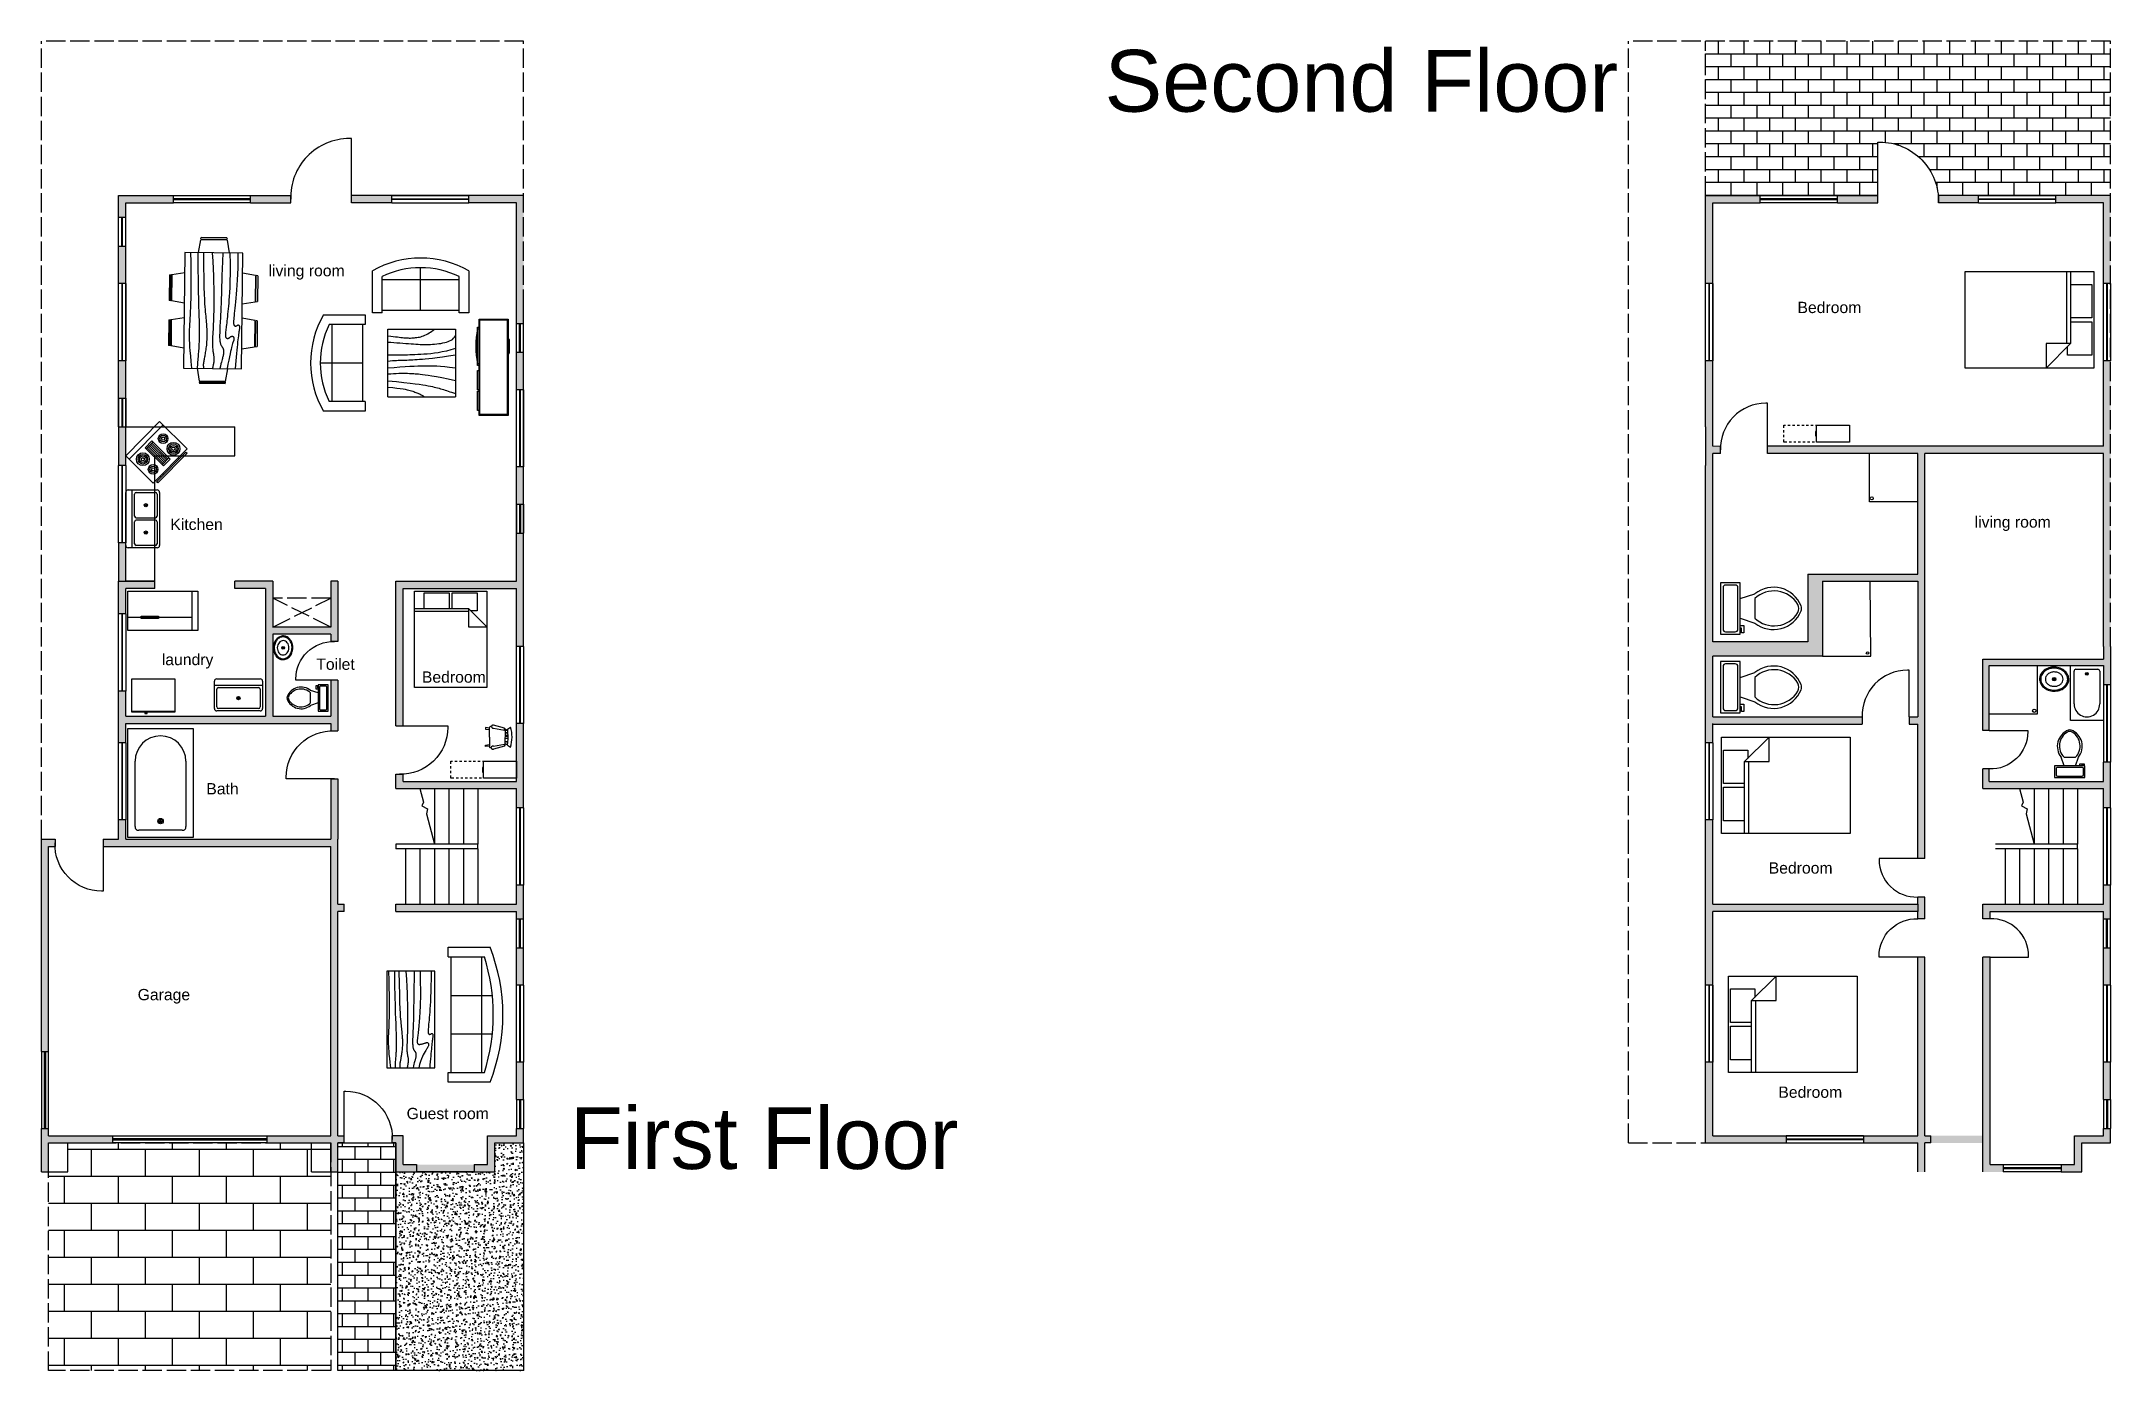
# Model space of a CAD drawing. Header units: inches. Extents: x 1638 to 2925, y 332 to 1159.
import ezdxf

# ---------------------------------------------------------------- set-up
doc = ezdxf.new("R2010")
doc.units = ezdxf.units.IN
doc.header["$MEASUREMENT"] = 0
doc.linetypes.add('ACAD_ISO02W100', pattern=[15, 12, -3])
for name, color, linetype in [('2md stairs', 3, 'Continuous'), ('2nd interior', 150, 'Continuous'), ('wall', 7, 'Continuous'), ('windows', 6, 'Continuous')]:
    doc.layers.add(name, color=color, linetype=linetype)
doc.styles.get("Standard").update_dxf_attribs({"font": 'arial.ttf'})
pattern_1 = [(0, (3097.335, 1679.5), (0, 8), []), (90, (3097.335, 1679.5), (-8, 8), [8, -8])]

msp = doc.modelspace()

# ---------------------------------------------------------------- texts
for s, p in [('Second Floor', (2299.5, 1115.4)), ('First Floor', (1966.9, 457.5))]:
    msp.add_text(s, height=38.443).set_placement(p)
at = {"layer": 'wall'}
for s, height, p in [('living room', 7.014, (1779.4, 1013)), ('Bedroom', 7.01, (2730.5, 990.1)), ('Kitchen', 7.01, (1718.3, 855.1)), ('living room', 7.014, (2840.7, 856.6)), ('laundry', 7.01, (1713, 771)), ('Toilet', 7.01, (1809.1, 768.1)), ('Bedroom', 7.01, (1874.8, 760.1)), ('Bath', 7.01, (1740.7, 690.6)), ('Bedroom', 7.01, (2712.6, 641.3)), ('Garage', 7.01, (1698, 562.5)), ('Bedroom', 7.01, (2718.6, 501.8)), ('Guest room', 7.01, (1865.3, 488.5))]:
    msp.add_text(s, height=height, dxfattribs=at).set_placement(p)

# ---------------------------------------------------------------- blocks, each defined once
blk = doc.blocks.new('door')
at = {"layer": 'windows'}
blk.add_lwpolyline([(0, 0), (0, 30), (1, 30, -0.424176), (30, 0, 0.016949)], format="xyb", dxfattribs=at)
blk = doc.blocks.new('*U2')
at = {"layer": 'windows'}
blk.add_lwpolyline([(0, 0), (-30, 0), (-30, 1, -0.424176), (0, 30, 0.016949)], format="xyb", dxfattribs=at)
blk = doc.blocks.new('*U3')
at = {"layer": 'windows'}
blk.add_lwpolyline([(0, 0), (0, 24), (0.8, 24, -0.424176), (24, 0, 0.016949)], format="xyb", dxfattribs=at)
blk = doc.blocks.new('*U4')
at = {"layer": 'windows'}
blk.add_lwpolyline([(0, 0), (0, 37.8), (1.26, 37.8, -0.4241764), (37.8, 0, 0.0169492)], format="xyb", dxfattribs=at)
blk = doc.blocks.new('Bed - Queen')
at = {"linetype": 'Continuous'}
for p, q in [((0, -80.00003), (0, 0)), ((0, 0), (59.99999, 0)), ((59.99999, 0), (59.99999, -80.00003)), ((7.99999, -1.2), (28.79998, -1.2)), ((7.99999, -14.4), (7.99999, -1.2)), ((28.79998, -1.2), (28.79998, -14.4)), ((31.19999, -1.2), (51.99999, -1.2)), ((31.19999, -14.4), (31.19999, -1.2)), ((51.99999, -1.2), (51.99999, -16.4)), ((0, -14.4), (44.8, -14.4)), ((44.8, -16.8), (0, -16.8)), ((59.99999, -29.6), (44.8, -14.4)), ((44.8, -14.4), (44.8, -29.6)), ((51.99999, -16.4), (46.79936, -16.4)), ((44.8, -29.6), (59.99999, -29.6)), ((59.99999, -80.00003), (0, -80.00003))]:
    blk.add_line(p, q, dxfattribs=at)
blk = doc.blocks.new('Table - Square Woodgrain 42 x 42 in.')
at = {"linetype": 'Continuous'}
blk.add_line((0, -42), (42, -42), dxfattribs=at)
for points in [[(0, -4), (1.704, -4.2172), (3.2358, -4.4188), (4.615, -4.604), (5.8615, -4.7721), (6.9951, -4.9224), (8.0357, -5.0541), (9.0031, -5.1667), (9.9171, -5.2594), (10.7951, -5.3316), (11.6445, -5.3836), (12.4702, -5.4157), (13.277, -5.4283), (14.0698, -5.4217), (14.8535, -5.3964), (15.6331, -5.3526), (16.4133, -5.2908), (17.1986, -5.2103), (17.9913, -5.1062), (18.793, -4.9727), (19.6056, -4.8038), (20.4307, -4.5937), (21.2701, -4.3365), (22.1256, -4.0262), (22.9989, -3.6571), (23.888, -3.2272), (24.7756, -2.7516), (25.6408, -2.2491), (26.4624, -1.7387), (27.2195, -1.2395), (27.891, -0.7703), (28.456, -0.3501), (28.8934, 0.002)], [(0, -42), (0, 0), (42, 0), (42, -42)], [(0, -8), (1.8203, -8.1001), (3.6741, -8.2149), (5.5411, -8.3408), (7.4011, -8.4741), (9.2339, -8.6112), (11.0193, -8.7484), (12.7371, -8.8821), (14.3671, -9.0086), (15.8954, -9.1246), (17.3337, -9.2278), (18.6997, -9.3159), (20.0116, -9.387), (21.2871, -9.4389), (22.5442, -9.4696), (23.8008, -9.477), (25.0749, -9.459), (26.3791, -9.4137), (27.7049, -9.3403), (29.0383, -9.2382), (30.3655, -9.1068), (31.6728, -8.9455), (32.9461, -8.7535), (34.1717, -8.5304), (35.3358, -8.2756), (36.4268, -7.9863), (37.443, -7.6521), (38.3849, -7.2603), (39.253, -6.7986), (40.048, -6.2542), (40.7705, -5.6147), (41.421, -4.8674), (42, -4)], [(42, -12), (39.1784, -12.8621), (36.4519, -13.5654), (33.8246, -14.1294), (31.3004, -14.5731), (28.8832, -14.9161), (26.577, -15.1775), (24.3858, -15.3768), (22.3136, -15.5332), (20.3622, -15.6632), (18.5254, -15.7718), (16.7947, -15.8612), (15.1618, -15.9338), (13.6183, -15.9916), (12.1558, -16.0369), (10.7659, -16.0718), (9.4403, -16.0987), (8.1703, -16.1191), (6.9461, -16.1325), (5.7577, -16.1377), (4.595, -16.1335), (3.4479, -16.1188), (2.3064, -16.0924), (1.1604, -16.0532), (0, -16)], [(42, -16), (37.6529, -16.7365), (33.8802, -17.329), (30.6179, -17.7961), (27.8015, -18.1561), (25.3668, -18.4275), (23.2497, -18.6288), (21.3859, -18.7785), (19.7111, -18.8949), (18.1693, -18.9939), (16.7375, -19.0795), (15.401, -19.1534), (14.1449, -19.217), (12.9544, -19.2717), (11.8148, -19.3191), (10.7113, -19.3606), (9.6291, -19.3976), (8.5534, -19.4323), (7.47, -19.4689), (6.3643, -19.5122), (5.222, -19.5672), (4.0288, -19.6386), (2.7703, -19.7313), (1.4321, -19.8501), (0, -20)], [(0, -24), (3.9243, -23.6805), (7.4766, -23.4138), (10.6891, -23.1954), (13.5943, -23.0205), (16.2247, -22.8847), (18.6125, -22.7832), (20.7903, -22.7116), (22.7903, -22.6651), (24.6563, -22.642), (26.4764, -22.6507), (28.35, -22.7024), (30.3766, -22.8084), (32.6555, -22.98), (35.2861, -23.2283), (38.3678, -23.5645), (42, -24)], [(42, -32), (37.392, -31.017), (33.4585, -30.2231), (30.1291, -29.5949), (27.3334, -29.109), (25.0009, -28.742), (23.0612, -28.4707), (21.4439, -28.2716), (20.0786, -28.1215), (18.8998, -28.0002), (17.8609, -27.9014), (16.9206, -27.8219), (16.0371, -27.7588), (15.1691, -27.709), (14.2748, -27.6693), (13.3128, -27.6368), (12.2415, -27.6083), (11.0295, -27.5824), (9.6867, -27.5643), (8.233, -27.5608), (6.6884, -27.5787), (5.0728, -27.6248), (3.4062, -27.7058), (1.7086, -27.8286), (0, -28)], [(0, -32), (5.4026, -32.5358), (9.9494, -33.019), (13.7424, -33.4553), (16.8834, -33.8505), (19.4743, -34.2106), (21.6171, -34.5413), (23.4136, -34.8486), (24.9657, -35.1382), (26.3614, -35.4156), (27.6332, -35.6841), (28.7995, -35.9467), (29.8788, -36.2064), (30.8897, -36.4661), (31.8507, -36.7288), (32.7802, -36.9973), (33.6968, -37.2747), (34.6175, -37.5635), (35.5531, -37.8651), (36.5128, -38.1805), (37.506, -38.5108), (38.5421, -38.8568), (39.6302, -39.2197), (40.7797, -39.6004), (42, -40)], [(0, -36), (3.0098, -36.2857), (5.5354, -36.5643), (7.6368, -36.8359), (9.374, -37.1009), (10.807, -37.3597), (11.9957, -37.6126), (13.0002, -37.8599), (13.8804, -38.102), (14.6874, -38.3393), (15.4365, -38.5729), (16.1338, -38.8041), (16.7858, -39.0341), (17.3987, -39.264), (17.9787, -39.4952), (18.5322, -39.7288), (19.0655, -39.9662), (19.5832, -40.2081), (20.0842, -40.4544), (20.5657, -40.7046), (21.0249, -40.9581), (21.459, -41.2144), (21.8653, -41.4731), (22.2409, -41.7335), (22.5831, -41.9951)]]:
    blk.add_lwpolyline(points, dxfattribs=at)
blk = doc.blocks.new('Sofa - Roundback Loveseat 5 ft.')
at = {"linetype": 'Continuous'}
for p, q in [((-24, -33.99998), (-24, -11.46958)), ((0, -32.44198), (0, -5.99998)), ((24.00004, -33.99998), (24.00004, -11.46958)), ((-23.9998, -13.38178), (23.99986, -13.38178)), ((-24, -32.44198), (24.00004, -32.44198))]:
    blk.add_line(p, q, dxfattribs=at)
for points in [[(-24, -33.99998), (-30, -33.99998), (-30, -7.99998)], [(30.00004, -7.99998), (30.00004, -33.99998), (24.00004, -33.99998)]]:
    blk.add_lwpolyline(points, dxfattribs=at)
for centre, radius, start, end in [((0, -60.24998), 60.24998, 60.13715, 119.8628), ((0, -61.38438), 55.38444, 64.32083, 115.6792)]:
    blk.add_arc(centre, radius, start, end, dxfattribs=at)
blk = doc.blocks.new('Chair - Rocking')
at = {"linetype": 'Continuous'}
for p, q in [((-9, -7.5), (-12, -18.49999)), ((-8, -4.5), (-10, -1.5)), ((-7, -7.5), (-9, -7.5)), ((-9, -18.49999), (-7, -7.5)), ((-8.23428, -6.99939), (-8.3093, -7.47958)), ((-8.23041, -7), (8.23915, -7)), ((-7.5, -4.5), (-7, -7)), ((-6.5, -7), (-7.02225, -4.43)), ((-4.5, -7), (-4.96674, -4.19951)), ((-4, -7), (-4.40532, -4.16272)), ((-1.5, -4.05012), (-1.5, -7)), ((-1, -7), (-1, -4.05012)), ((1, -7), (1, -4.04655)), ((1.5, -4.05012), (1.5, -7)), ((4, -7), (4.40187, -4.18694)), ((4.5, -7), (4.96761, -4.19437)), ((6.5, -7), (7, -4.4057)), ((7.5, -4.5), (7, -7)), ((7, -7.5), (9, -7.5)), ((9, -18.49999), (7, -7.5)), ((8, -4.5), (10, -1.5)), ((8.31071, -7.48854), (8.23449, -7.00073)), ((9, -7.5), (12, -18.49999)), ((-10.36644, -20.64523), (-10.5, -21.49999)), ((-9, -22.49999), (-9.5, -26.49999)), ((0, -22.49999), (-9.5, -22.49999)), ((-9.5, -26.49999), (-8, -26.49999)), ((-8, -26.49999), (-7.5, -22.49999)), ((0, -22.49999), (9.5, -22.49999)), ((8, -26.49999), (7.5, -22.49999)), ((9.5, -26.49999), (8, -26.49999)), ((9, -22.49999), (9.5, -26.49999)), ((10.5, -21.49999), (10.3575, -20.58798))]:
    blk.add_line(p, q, dxfattribs=at)
for centre, radius, start, end in [((0, -34.08333), 34.08333, 72.93847, 107.0615), ((-10.5, -18.99999), 1.58114, 161.5651, 18.43495), ((0, -68.25004), 64.25, 93.92211, 97.15267), ((0, -68.25004), 64.25, 82.84733, 93.92211), ((10.5, -18.99999), 1.58114, 161.5651, 18.43495), ((-9.5, -21.49999), 1, 180, 270), ((9.5, -21.49999), 1, 270, 0)]:
    blk.add_arc(centre, radius, start, end, dxfattribs=at)
blk = doc.blocks.new('Entertainment Center')
at = {"linetype": 'Continuous'}
for p, q in [((-4, 0), (-5, -1)), ((4, 0), (-4, 0)), ((5, -1), (4, 0)), ((-17, -19), (-17, -1)), ((-17, -1), (43, -1)), ((-16.5, -18.5), (-16.5, -1.5)), ((-16.5, -1.5), (42.5, -1.5)), ((42.5, -1.5), (42.5, -18.5)), ((43, -1), (43, -19)), ((43, -19), (-17, -19)), ((42.5, -18.5), (-16.5, -18.5)), ((-12, -20), (-12, -19)), ((12, -20), (-12, -20)), ((12, -19), (12, -20)), ((15, -20), (15, -19)), ((27, -20), (15, -20)), ((27, -19), (27, -20)), ((28, -20), (28, -19)), ((40, -20), (28, -20)), ((40, -19), (40, -20))]:
    blk.add_line(p, q, dxfattribs=at)
blk.add_arc((0, 40), 61, 259.6111, 280.3889, dxfattribs=at)
blk = doc.blocks.new('Table - Rectangular Woodgrain 60 x 30 in.')
at = {"linetype": 'Continuous'}
for p, q in [((0, 0), (0, -30)), ((60, 0), (0, 0)), ((60, -30), (60, 0)), ((0, -30), (60, -30))]:
    blk.add_line(p, q, dxfattribs=at)
for points in [[(0, -2.4), (4.8155, -2.418), (9.0302, -2.4688), (12.709, -2.5477), (15.9167, -2.65), (18.7181, -2.7711), (21.1781, -2.9063), (23.3616, -3.0508), (25.3333, -3.2), (27.1477, -3.3495), (28.8172, -3.4958), (30.3437, -3.636), (31.7291, -3.7667), (32.9756, -3.8849), (34.0849, -3.9875), (35.059, -4.0714), (35.9, -4.1334), (36.6114, -4.1711), (37.2041, -4.1854), (37.6906, -4.1779), (38.0833, -4.15), (38.3948, -4.1034), (38.6375, -4.0396), (38.8239, -3.9602), (38.9666, -3.8667), (39.0764, -3.7608), (39.1573, -3.6448), (39.2116, -3.521), (39.2416, -3.3917), (39.2498, -3.2593), (39.2385, -3.1261), (39.21, -2.9944), (39.1666, -2.8667), (39.111, -2.7447), (39.0468, -2.6281), (38.978, -2.5163), (38.9083, -2.4083), (38.8418, -2.3035), (38.7823, -2.201), (38.7337, -2.1001), (38.7, -2), (38.6844, -1.9003), (38.6875, -1.8021), (38.7094, -1.707), (38.75, -1.6167), (38.8094, -1.5326), (38.8875, -1.4563), (38.9844, -1.3893), (39.1, -1.3333), (39.2351, -1.2896), (39.3937, -1.2583), (39.5804, -1.2396), (39.8, -1.2333), (40.057, -1.2396), (40.3562, -1.2583), (40.7023, -1.2896), (41.1, -1.3333), (41.5547, -1.3895), (42.0755, -1.4573), (42.6721, -1.5361), (43.3542, -1.625), (44.1316, -1.7233), (45.014, -1.8302), (46.0114, -1.9449), (47.1333, -2.0667), (48.3862, -2.1947), (49.7625, -2.3281), (51.2513, -2.4663), (52.8416, -2.6083), (54.5226, -2.7535), (56.2833, -2.9011), (58.1127, -3.0501), (60, -3.2)], [(0, -9.2), (6.5759, -9.0858), (11.9385, -9.0365), (16.2527, -9.0418), (19.6833, -9.0917), (22.3952, -9.1759), (24.5531, -9.2844), (26.322, -9.4069), (27.8666, -9.5333), (29.3241, -9.6553), (30.7203, -9.7719), (32.0532, -9.8837), (33.3208, -9.9917), (34.5213, -10.0965), (35.6526, -10.199), (36.7128, -10.2999), (37.7, -10.4), (38.6129, -10.4996), (39.4531, -10.5969), (40.223, -10.6895), (40.925, -10.775), (41.5613, -10.8512), (42.1344, -10.9156), (42.6465, -10.966), (43.1, -11), (43.4976, -11.0158), (43.8437, -11.0136), (44.143, -10.9942), (44.4, -10.9583), (44.6195, -10.9069), (44.8062, -10.8406), (44.9648, -10.7603), (45.1, -10.6667), (45.2155, -10.5598), (45.3114, -10.4365), (45.3871, -10.2929), (45.4416, -10.125), (45.4743, -9.929), (45.4844, -9.7011), (45.4709, -9.4371), (45.4333, -9.1333), (45.3716, -8.7883), (45.2896, -8.4104), (45.1919, -8.0107), (45.0833, -7.6), (44.9685, -7.1893), (44.8521, -6.7896), (44.7388, -6.4117), (44.6333, -6.0667), (44.54, -5.7628), (44.4614, -5.4979), (44.4001, -5.2675), (44.3583, -5.0667), (44.3384, -4.8909), (44.3427, -4.7354), (44.3736, -4.5956), (44.4333, -4.4667), (44.5236, -4.3453), (44.6427, -4.2333), (44.7884, -4.1339), (44.9583, -4.05), (45.1501, -3.9849), (45.3614, -3.9417), (45.59, -3.9234), (45.8333, -3.9333), (46.0915, -3.9749), (46.3734, -4.0531), (46.6906, -4.1736), (47.0542, -4.3417), (47.4756, -4.5629), (47.9661, -4.8427), (48.5372, -5.1866), (49.2, -5.6), (49.9676, -6.0844), (50.8594, -6.625), (51.8965, -7.2031), (53.1, -7.8), (54.491, -8.3969), (56.0906, -8.975), (57.9199, -9.5156), (60, -10)], [(0, -12.8), (5.1847, -12.9322), (9.6213, -13.0323), (13.3963, -13.1059), (16.5958, -13.1583), (19.3063, -13.1952), (21.614, -13.2219), (23.6054, -13.2439), (25.3666, -13.2667), (26.9728, -13.2947), (28.4531, -13.3281), (29.8256, -13.3663), (31.1083, -13.4083), (32.3191, -13.4535), (33.476, -13.501), (34.597, -13.5501), (35.7, -13.6), (36.7984, -13.6497), (37.8875, -13.6979), (38.9578, -13.743), (40, -13.7833), (41.0047, -13.8174), (41.9625, -13.8438), (42.864, -13.8607), (43.7, -13.8667), (44.4631, -13.8604), (45.1552, -13.8417), (45.7801, -13.8104), (46.3416, -13.7667), (46.8439, -13.7104), (47.2906, -13.6417), (47.6858, -13.5604), (48.0333, -13.4667), (48.3375, -13.3608), (48.6042, -13.2448), (48.8396, -13.121), (49.05, -12.9917), (49.2417, -12.8593), (49.4208, -12.7261), (49.5937, -12.5944), (49.7667, -12.4667), (49.9452, -12.3451), (50.1323, -12.2313), (50.3303, -12.1268), (50.5416, -12.0333), (50.7686, -11.9524), (51.0135, -11.8854), (51.2788, -11.8341), (51.5666, -11.8), (51.8785, -11.7843), (52.2116, -11.7865), (52.562, -11.8059), (52.926, -11.8417), (53.2998, -11.8931), (53.6795, -11.9594), (54.0614, -12.0397), (54.4416, -12.1333), (54.8223, -12.2401), (55.2293, -12.3625), (55.6942, -12.5037), (56.2489, -12.6667), (56.9251, -12.8547), (57.7545, -13.0708), (58.7689, -13.3182), (60, -13.6)], [(0, -18), (5.124, -17.7273), (9.6609, -17.5057), (13.6705, -17.3303), (17.2125, -17.1958), (20.3467, -17.0973), (23.1328, -17.0297), (25.6307, -16.9878), (27.9, -16.9667), (29.9928, -16.9617), (31.9302, -16.9703), (33.7254, -16.9907), (35.3917, -17.0208), (36.9423, -17.0588), (38.3906, -17.1026), (39.7499, -17.1503), (41.0333, -17.2), (42.2519, -17.2496), (43.4073, -17.2969), (44.4986, -17.3395), (45.525, -17.375), (46.4858, -17.4012), (47.3802, -17.4156), (48.2074, -17.416), (48.9667, -17.4), (49.6583, -17.3662), (50.2872, -17.3167), (50.8595, -17.2547), (51.3812, -17.1833), (51.8584, -17.1057), (52.2971, -17.025), (52.7034, -16.9443), (53.0833, -16.8667), (53.443, -16.7951), (53.789, -16.7313), (54.128, -16.6768), (54.4666, -16.6334), (54.8115, -16.6024), (55.1693, -16.5854), (55.5465, -16.5841), (55.95, -16.6), (56.3828, -16.6337), (56.8346, -16.6823), (57.2915, -16.7418), (57.7396, -16.8084), (58.165, -16.878), (58.5539, -16.9469), (58.8924, -17.0111), (59.1666, -17.0667), (59.3679, -17.1107), (59.5078, -17.1438), (59.6032, -17.1675), (59.6708, -17.1833), (59.7275, -17.193), (59.7901, -17.1979), (59.8753, -17.1998), (60, -17.2)], [(0, -22.4), (8.0098, -22.2501), (14.4094, -22.1011), (19.4168, -21.9535), (23.25, -21.8083), (26.1269, -21.6663), (28.2656, -21.5281), (29.884, -21.3947), (31.2, -21.2667), (32.3967, -21.1448), (33.5172, -21.0292), (34.5697, -20.9198), (35.5625, -20.8167), (36.5037, -20.7198), (37.4015, -20.6292), (38.2642, -20.5448), (39.1, -20.4667), (39.9164, -20.3951), (40.7187, -20.3313), (41.5117, -20.2768), (42.3, -20.2333), (43.0883, -20.2024), (43.8812, -20.1854), (44.6836, -20.1841), (45.5, -20.2), (46.3328, -20.234), (47.1747, -20.2844), (48.0163, -20.3488), (48.8479, -20.425), (49.66, -20.5106), (50.4429, -20.6031), (51.1872, -20.7004), (51.8833, -20.8), (52.5246, -20.8999), (53.1166, -20.9995), (53.6681, -21.0983), (54.1875, -21.1958), (54.6834, -21.2919), (55.1646, -21.3859), (55.6394, -21.4777), (56.1167, -21.5667), (56.6028, -21.6515), (57.0961, -21.7266), (57.5929, -21.7852), (58.0896, -21.8208), (58.5823, -21.8268), (59.0674, -21.7964), (59.5412, -21.723), (60, -21.6)], [(0, -25.2), (8.6355, -25.0504), (15.7026, -24.9031), (21.4049, -24.7606), (25.9458, -24.625), (29.529, -24.4988), (32.3578, -24.3844), (34.6359, -24.284), (36.5667, -24.2), (38.3213, -24.1341), (39.9417, -24.0854), (41.437, -24.0523), (42.8167, -24.0333), (44.0901, -24.0268), (45.2667, -24.0313), (46.3557, -24.0451), (47.3667, -24.0667), (48.309, -24.0947), (49.1928, -24.1287), (50.0284, -24.168), (50.826, -24.2125), (51.5959, -24.2617), (52.3483, -24.3151), (53.0935, -24.3725), (53.8417, -24.4334), (54.6009, -24.497), (55.3699, -24.561), (56.1454, -24.6226), (56.9239, -24.6792), (57.7021, -24.7279), (58.4764, -24.7662), (59.2435, -24.7911), (60, -24.8)], [(0, -28.8), (5.6867, -28.6681), (10.45, -28.5698), (14.407, -28.5012), (17.675, -28.4584), (20.3711, -28.4374), (22.6125, -28.4344), (24.5164, -28.4455), (26.2, -28.4667), (27.762, -28.4947), (29.2276, -28.5281), (30.6033, -28.5663), (31.8958, -28.6084), (33.1118, -28.6535), (34.2578, -28.7011), (35.3405, -28.7501), (36.3666, -28.8), (37.3443, -28.8497), (38.288, -28.8974), (39.2137, -28.9412), (40.1375, -28.9792), (41.0753, -29.0093), (42.0432, -29.0297), (43.0572, -29.0384), (44.1333, -29.0333), (45.2936, -29.0114), (46.5843, -28.9641), (48.0579, -28.8816), (49.7666, -28.7542), (51.7629, -28.5721), (54.0989, -28.3255), (56.8272, -28.0048), (60, -27.6)]]:
    blk.add_lwpolyline(points, dxfattribs=at)
blk = doc.blocks.new('Sofa - Roundback 7 ft.')
at = {"linetype": 'Continuous'}
for p, q in [((-36.000027, -34), (-36.000027, -11.4696)), ((-12.00002, -32.4421), (-12.00003, -6.5971)), ((11.99997, -32.4421), (11.99998, -6.5971)), ((35.99998, -34), (35.99998, -11.4696)), ((-35.999844, -13.3819), (35.9998, -13.3819)), ((-36.000027, -32.4421), (35.99998, -32.4421))]:
    blk.add_line(p, q, dxfattribs=at)
for points in [[(-36.000027, -34), (-42.000027, -34), (-42.000027, -8)], [(41.99998, -8), (41.99998, -34), (35.99998, -34)]]:
    blk.add_lwpolyline(points, dxfattribs=at)
for centre, radius, start, end in [((0, -114.25), 114.25, 68.43141, 111.5686), ((-0.00001, -127.1968), 121.1968, 72.72033, 107.2797)]:
    blk.add_arc(centre, radius, start, end, dxfattribs=at)
blk = doc.blocks.new('Range-Oven - 30 in top')
for p, q in [((0, -3), (30, -3)), ((12, -6), (18, -6)), ((13, -20), (13, -6)), ((14, -6), (14, -20)), ((15, -20), (15, -6)), ((16, -6), (16, -20)), ((17, -20), (17, -6)), ((6, -24), (6, -25)), ((8, -25), (8, -24)), ((18, -20), (12, -20)), ((22, -25), (22, -24)), ((24, -24), (24, -25))]:
    blk.add_line(p, q)
for points in [[(0, -24), (0, 0), (30, 0), (30, -24)], [(12, -21), (12, -5), (18, -5), (18, -21)], [(2, -26), (2, -25), (28, -25), (28, -26)]]:
    blk.add_lwpolyline(points, close=True)
for centre, radius in [((6, -9), 4), ((6, -9), 3), ((6, -9), 2), ((6, -9), 1), ((24, -9), 3), ((24, -9), 2), ((24, -9), 1), ((6, -18), 3), ((6, -18), 2), ((6, -18), 1), ((24, -18), 4), ((24, -18), 3), ((24, -18), 2), ((24, -18), 1)]:
    blk.add_circle(centre, radius)
blk = doc.blocks.new('Sink-double - 36 in top')
for p, q in [((-18, -4), (18, -4)), ((-0.75, -18.5), (-0.75, -6.5)), ((0.75, -6.5), (0.75, -18.5))]:
    blk.add_line(p, q)
for points in [[(-16.5, 0), (16.5, 0)], [(-18, -19.5), (-18, -1.5)], [(-16.5, -18.5), (-16.5, -6.5)], [(-15.5, -5.5), (-1.75, -5.5)], [(1.75, -5.5), (15.5, -5.5)], [(16.5, -6.5), (16.5, -18.5)], [(18, -1.5), (18, -19.5)], [(16.5, -21), (-16.5, -21)], [(-1.75, -19.5), (-15.5, -19.5)], [(15.5, -19.5), (1.75, -19.5)]]:
    blk.add_lwpolyline(points)
for centre, radius in [((-8.5, -12.5), 1), ((-8.5, -12.5), 0.5), ((8.5, -12.5), 1), ((8.5, -12.5), 0.5)]:
    blk.add_circle(centre, radius)
for centre, radius, start, end in [((-16.5, -1.5), 1.5, 90, 180), ((16.5, -1.5), 1.5, 0, 90), ((-15.5, -6.5), 1, 90, 180), ((-1.75, -6.5), 1, 0, 90), ((1.75, -6.5), 1, 90, 180), ((15.5, -6.5), 1, 0, 90), ((-16.5, -19.5), 1.5, 180, 270), ((-15.5, -18.5), 1, 180, 270), ((-1.75, -18.5), 1, 270, 0), ((1.75, -18.5), 1, 180, 270), ((15.5, -18.5), 1, 270, 0), ((16.5, -19.5), 1.5, 270, 0)]:
    blk.add_arc(centre, radius, start, end)
blk = doc.blocks.new('Refrigerator-2 door - 36 in top')
for p, q in [((0, -26.999999), (36, -26.999999)), ((11, -27.999999), (11, -28.999999)), ((11, -28.999999), (13, -28.999999)), ((12, -26.999999), (12, -28.999999)), ((13, -28.999999), (13, -27.999999))]:
    blk.add_line(p, q)
blk.add_lwpolyline([(0, -27.999999), (0, 0), (36, 0), (36, -27.999999)], close=True)
blk = doc.blocks.new('Refrigerator-2 door - 36 in front')
for p, q in [((12, 5), (12, 64)), ((0, 5), (36, 5))]:
    blk.add_line(p, q)
for points in [[(0, 0), (0, 64), (36, 64), (36, 0)], [(11, 36), (11, 52), (13, 52), (13, 36)]]:
    blk.add_lwpolyline(points, close=True)
blk = doc.blocks.new('File Cabinet - Letter')
at = {"linetype": 'Continuous'}
for p, q in [((0, 0), (15, 0)), ((0, -28.5), (0, 0)), ((15, 0), (15, -28.5)), ((15, -28.5), (0, -28.5)), ((0, -29.5), (0, -28.5)), ((0, -33.5), (0, -31.5)), ((0, -37.5), (0, -35.5)), ((5.5, -28.5), (5.5, -29.5)), ((5.5, -29.5), (9.5, -29.5)), ((9.5, -29.5), (9.5, -28.5)), ((15, -30.5), (15, -32.5)), ((15, -34.5), (15, -36.5)), ((0, -41.5), (0, -39.5)), ((0, -45.5), (0, -43.5)), ((0, -49.5), (0, -47.5)), ((0, -53.5), (0, -51.5)), ((15, -38.5), (15, -40.5)), ((15, -42.5), (15, -44.5)), ((15, -46.5), (15, -48.5)), ((15, -50.5), (15, -52.5)), ((0, -57), (0, -55.5)), ((2.5, -57), (0, -57)), ((6.5, -57), (4.5, -57)), ((10.5, -57), (8.5, -57)), ((15, -57), (12.5, -57)), ((15, -54.5), (15, -57))]:
    blk.add_line(p, q, dxfattribs=at)
blk = doc.blocks.new('Toilet - top')
for p, q in [((-8, -8.5), (-8, -8)), ((-7, -8), (-7, -9.5)), ((-4, -8), (-6, -14)), ((4, -8), (6, -14)), ((9.5, -6), (9.5, -2)), ((-10, -8.5), (-8, -8.5)), ((-10, -9.5), (-10, -8.5)), ((-7, -9.5), (-10, -9.5)), ((4, -14), (-4, -14))]:
    blk.add_line(p, q)
blk.add_lwpolyline([(10.5, -8), (10.5, 0), (-10.5, 0), (-10.5, -8)], close=True)
for points in [[(-9.5, -2), (-9.5, -6)], [(8.5, -1), (-8.5, -1)], [(-8.5, -7), (8.5, -7)]]:
    blk.add_lwpolyline(points)
for centre, radius, start, end in [((-8.62, -1.88), 0.884, 81.8699, 188.1301), ((-8.62, -6.12), 0.884, 171.8699, 278.1301), ((8.62, -1.88), 0.884, 351.8699, 98.1301), ((8.62, -6.12), 0.884, 261.8699, 8.1301), ((3.52, -21.58), 12.17, 141.46911, 247.97143), ((4.2, -21.82), 11.33, 136.36773, 238.94682), ((-3.52, -21.58), 12.17, 292.02843, 38.53071), ((-4.2, -21.82), 11.33, 301.05301, 43.63209), ((0, -27.88), 4, 245.73182, 294.26817), ((0, -29), 4, 254.86053, 285.13947)]:
    blk.add_arc(centre, radius, start, end)
blk = doc.blocks.new('Sink - Oval top')
for p, q in [((-1, 0), (1, 0)), ((0, 1), (0, -1))]:
    blk.add_line(p, q)
at = {"linetype": 'Continuous'}
for points in [[(-12.2, 0.4, 0.117634), (-11.5, -3.4, 0.104469), (-8.9, -6.8, 0.090016), (-5.1, -9.1, 0.08192), (-0.3, -10, 0.08192), (4.5, -9.4, 0.090016), (8.4, -7.4, 0.104469), (11.2, -4.1, 0.117634), (12.2, -0.4, 0.117634), (11.5, 3.4, 0.104469), (8.9, 6.8, 0.090016), (5.1, 9.1, 0.08192), (0.3, 10, 0.08192), (-4.5, 9.4, 0.090016), (-8.4, 7.4, 0.104469), (-11.2, 4.1, 0.117634)], [(-11.3, 0.2, 0.118622), (-10.5, -3.3, 0.104678), (-8.1, -6.4, 0.089562), (-4.5, -8.4, 0.081185), (-0.1, -9.2, 0.081185), (4.3, -8.5, 0.089562), (7.9, -6.6, 0.104678), (10.4, -3.5, 0.118622), (11.3, -0.2, 0.118622), (10.5, 3.3, 0.104678), (8.1, 6.4, 0.089562), (4.5, 8.4, 0.081185), (0.1, 9.2, 0.081185), (-4.3, 8.5, 0.089562), (-7.9, 6.6, 0.104678), (-10.4, 3.5, 0.118622)], [(-7.4, 0.1, 0.118283), (-6.9, -2.2, 0.104607), (-5.3, -4.2, 0.089718), (-3, -5.5, 0.081436), (-0.1, -6, 0.081436), (2.8, -5.6, 0.089718), (5.2, -4.3, 0.104607), (6.9, -2.3, 0.118283), (7.4, -0.1, 0.118283), (6.9, 2.2, 0.104607), (5.3, 4.2, 0.089718), (3, 5.5, 0.081436), (0.1, 6, 0.081436), (-2.8, 5.6, 0.089718), (-5.2, 4.3, 0.104607), (-6.9, 2.3, 0.118283)]]:
    blk.add_lwpolyline(points, format="xyb", close=True, dxfattribs=at)
for radius in [1.5, 1]:
    blk.add_circle((0, 0), radius)
blk = doc.blocks.new('Bath Tub - 26 x 60 in.')
for p, q in [((8, -18), (10, -18)), ((9, -17), (9, -19))]:
    blk.add_line(p, q)
blk.add_lwpolyline([(0, -36), (0, 0), (60, 0), (60, -36)], close=True)
for points in [[(4, -30), (4, -6)], [(6, -4), (42, -4)], [(42, -32), (6, -32)]]:
    blk.add_lwpolyline(points)
for radius in [1.5, 1]:
    blk.add_circle((9, -18), radius)
for centre, radius, start, end in [((5.75, -5.75), 1.77, 81.8699, 188.1301), ((42, -18), 14, 270, 90), ((5.75, -30.25), 1.77, 171.8699, 278.1301)]:
    blk.add_arc(centre, radius, start, end)
blk = doc.blocks.new('Dining Set - 36 x 72 in.')
at = {"linetype": 'Continuous'}
for p, q in [((-22.2343, 26.00059), (-23.4847, 17.99762)), ((-22.2304, 26), (-5.7608, 26)), ((-22, 27.5), (-22.1562, 26.50042)), ((-5.8416, 26.5), (-22.1534, 26.5)), ((-22, 27.5), (-6, 27.5)), ((-5.8437, 26.49966), (-6, 27.5)), ((-4.5152, 17.99762), (-5.7655, 25.99926)), ((5.7657, 26.00059), (4.5153, 17.99762)), ((5.7696, 26), (22.2392, 26)), ((6, 27.5), (5.8438, 26.50042)), ((22.1584, 26.5), (5.8466, 26.5)), ((6, 27.5), (22, 27.5)), ((22.1563, 26.49966), (22, 27.5)), ((23.4848, 17.99762), (22.2345, 25.99926)), ((36, 18), (-36, 18)), ((-36, 18), (-36, -18)), ((36, -18), (36, 18)), ((-45.5, 8), (-44.5004, 8.15617)), ((-45.5, 8), (-45.5, -8)), ((-44.5, -8.15843), (-44.5, 8.15338)), ((-44.0006, 8.23428), (-35.9976, 9.48474)), ((-44, 8.23041), (-44, -8.23915)), ((44.0006, 8.23428), (35.9976, 9.48474)), ((44, 8.23041), (44, -8.23915)), ((44.5, -8.15843), (44.5, 8.15338)), ((45.5, 8), (44.5005, 8.15617)), ((45.5, 8), (45.5, -8)), ((-44.4997, -8.15631), (-45.5, -8)), ((-35.9976, -9.48476), (-43.9993, -8.2345)), ((35.9976, -9.48476), (43.9993, -8.2345)), ((44.4997, -8.15631), (45.5, -8)), ((-36, -18), (36, -18)), ((-22.2343, -26.0006), (-23.4847, -17.99762)), ((-4.5152, -17.99762), (-5.7655, -25.99928)), ((5.7657, -26.0006), (4.5153, -17.99762)), ((23.4848, -17.99762), (22.2345, -25.99928)), ((-22.2304, -26), (-5.7608, -26)), ((-22, -27.5), (-22.1562, -26.50044)), ((-5.8416, -26.5), (-22.1534, -26.5)), ((-22, -27.5), (-6, -27.5)), ((-5.8437, -26.49967), (-6, -27.5)), ((5.7696, -26), (22.2392, -26)), ((6, -27.5), (5.8438, -26.50044)), ((22.1584, -26.5), (5.8466, -26.5)), ((6, -27.5), (22, -27.5)), ((22.1563, -26.49967), (22, -27.5))]:
    blk.add_line(p, q, dxfattribs=at)
for points in [[(-36, 15), (-31.1772, 14.97754), (-26.8079, 14.91406), (-22.8538, 14.81543), (-19.276, 14.6875), (-16.0362, 14.53613), (-13.0957, 14.36718), (-10.4159, 14.18652), (-7.9583, 14), (-5.6904, 13.81315), (-3.6035, 13.63021), (-1.6954, 13.45508), (0.0365, 13.29166), (1.5945, 13.14388), (2.9811, 13.01562), (4.1988, 12.9108), (5.25, 12.83333), (6.1393, 12.78613), (6.8802, 12.76823), (7.4883, 12.77767), (7.9792, 12.8125), (8.3685, 12.87077), (8.6719, 12.95052), (8.9049, 13.0498), (9.0833, 13.16666), (9.2205, 13.29899), (9.3216, 13.44401), (9.3895, 13.59879), (9.4271, 13.76041), (9.4373, 13.92594), (9.4232, 14.09245), (9.3875, 14.257), (9.3333, 14.41666), (9.2638, 14.56917), (9.1836, 14.71484), (9.0975, 14.85465), (9.0104, 14.98958), (8.9272, 15.1206), (8.8529, 15.2487), (8.7922, 15.37483), (8.75, 15.5), (8.7305, 15.62467), (8.7344, 15.74739), (8.7617, 15.86621), (8.8125, 15.97916), (8.8867, 16.08431), (8.9844, 16.17968), (9.1055, 16.26334), (9.25, 16.33333), (9.4189, 16.38802), (9.6172, 16.42708), (9.8506, 16.45052), (10.125, 16.45833), (10.4463, 16.45052), (10.8203, 16.42708), (11.2529, 16.38802), (11.75, 16.33333), (12.3184, 16.26318), (12.9694, 16.17838), (13.7151, 16.07991), (14.5677, 15.96875), (15.5395, 15.84586), (16.6426, 15.71224), (17.8893, 15.56884), (19.2917, 15.41666), (20.859, 15.25667), (22.5879, 15.08984), (24.4721, 14.91715), (26.5052, 14.73958), (28.6809, 14.5581), (30.9929, 14.3737), (33.4347, 14.18733), (36, 14)], [(-36, 10), (-28.9766, 10.14274), (-23.1725, 10.20442), (-18.4241, 10.19775), (-14.5677, 10.13541), (-11.4399, 10.03011), (-8.877, 9.89453), (-6.7154, 9.74137), (-4.7917, 9.58333), (-2.9698, 9.43082), (-1.2246, 9.28515), (0.4415, 9.14534), (2.026, 9.01041), (3.5266, 8.87939), (4.9408, 8.7513), (6.266, 8.62516), (7.5, 8.5), (8.6411, 8.37549), (9.6914, 8.2539), (10.6538, 8.13818), (11.5312, 8.03125), (12.3267, 7.93603), (13.043, 7.85547), (13.6831, 7.79248), (14.25, 7.75), (14.7471, 7.7303), (15.1797, 7.73307), (15.5537, 7.75732), (15.875, 7.80208), (16.1494, 7.86637), (16.3828, 7.94922), (16.5811, 8.04964), (16.75, 8.16666), (16.8944, 8.29915), (17.0143, 8.44531), (17.1089, 8.60319), (17.1771, 8.77083), (17.218, 8.94629), (17.2305, 9.1276), (17.2137, 9.31282), (17.1667, 9.5), (17.0895, 9.6875), (16.987, 9.875), (16.8649, 10.0625), (16.7292, 10.25), (16.5856, 10.4375), (16.4401, 10.625), (16.2985, 10.8125), (16.1667, 11), (16.05, 11.18733), (15.9518, 11.3737), (15.8752, 11.5581), (15.8229, 11.73958), (15.798, 11.91715), (15.8034, 12.08984), (15.842, 12.25667), (15.9167, 12.41666), (16.0295, 12.56836), (16.1784, 12.70833), (16.3605, 12.83268), (16.5729, 12.9375), (16.8127, 13.01888), (17.0768, 13.07291), (17.3625, 13.0957), (17.6667, 13.08333), (17.9894, 13.03312), (18.3418, 12.94726), (18.7382, 12.82918), (19.1927, 12.68229), (19.7195, 12.51001), (20.3327, 12.31575), (21.0465, 12.10294), (21.875, 11.875), (22.8357, 11.63354), (23.959, 11.37304), (25.2786, 11.08618), (26.8282, 10.76562), (28.6414, 10.40405), (30.752, 9.99414), (33.1936, 9.52856), (36, 9)], [(-36, 5.5), (-30.7157, 5.3348), (-26.069, 5.20963), (-21.9946, 5.11767), (-18.4271, 5.05208), (-15.3009, 5.00602), (-12.5508, 4.97265), (-10.1112, 4.94515), (-7.9167, 4.91666), (-5.909, 4.88167), (-4.0586, 4.83984), (-2.3429, 4.79215), (-0.7396, 4.73958), (0.7739, 4.6831), (2.22, 4.6237), (3.6213, 4.56233), (5, 4.5), (6.373, 4.43782), (7.7344, 4.3776), (9.0723, 4.32129), (10.375, 4.27083), (11.6309, 4.22819), (12.8281, 4.19531), (13.9551, 4.17415), (15, 4.16666), (15.954, 4.17448), (16.819, 4.19791), (17.6001, 4.23698), (18.3021, 4.29166), (18.9299, 4.36198), (19.4883, 4.44791), (19.9823, 4.54948), (20.4167, 4.66666), (20.7969, 4.79899), (21.1302, 4.94401), (21.4245, 5.09879), (21.6875, 5.26041), (21.9271, 5.42594), (22.1511, 5.59245), (22.3672, 5.757), (22.5834, 5.91666), (22.8065, 6.06868), (23.0404, 6.21093), (23.2879, 6.34147), (23.5521, 6.45833), (23.8358, 6.55957), (24.142, 6.64323), (24.4735, 6.70735), (24.8334, 6.75), (25.2235, 6.76969), (25.642, 6.76692), (26.0858, 6.74267), (26.5521, 6.69791), (27.0379, 6.63362), (27.5404, 6.55078), (28.0565, 6.45036), (28.5834, 6.33333), (29.1242, 6.19987), (29.7071, 6.04687), (30.3661, 5.87044), (31.1354, 5.66666), (32.0493, 5.43164), (33.142, 5.16146), (34.4475, 4.85221), (36, 4.5)], [(-36, -1), (-30.7915, -0.6591), (-26.0195, -0.38216), (-21.6519, -0.16284), (-17.6563, 0.00521), (-14.0005, 0.12833), (-10.6523, 0.21289), (-7.5796, 0.26522), (-4.75, 0.29166), (-2.134, 0.29793), (0.2878, 0.28711), (2.5317, 0.26163), (4.6146, 0.22396), (6.5529, 0.17651), (8.3633, 0.12174), (10.0623, 0.06209), (11.6667, 0), (13.1899, -0.06201), (14.6341, -0.1211), (15.9982, -0.17432), (17.2813, -0.21875), (18.4823, -0.25147), (19.6003, -0.26953), (20.6343, -0.27002), (21.5834, -0.25), (22.4481, -0.20768), (23.2357, -0.14584), (23.9549, -0.06836), (24.6146, 0.02083), (25.2235, 0.11784), (25.7904, 0.21875), (26.3241, 0.31966), (26.8334, 0.41666), (27.3265, 0.50618), (27.8099, 0.58593), (28.2894, 0.65397), (28.7709, 0.70833), (29.2601, 0.74707), (29.763, 0.76823), (30.2855, 0.76985), (30.8334, 0.75), (31.4088, 0.70784), (31.9994, 0.64713), (32.589, 0.57275), (33.1615, 0.48958), (33.7008, 0.4025), (34.1908, 0.3164), (34.6153, 0.23616), (34.9584, 0.16666), (35.2099, 0.11165), (35.3848, 0.07031), (35.504, 0.04069), (35.5886, 0.02083), (35.6594, 0.00879), (35.7377, 0.0026), (35.8442, 0.00032), (36, 0)], [(-36, -6.5), (-27.1843, -6.31267), (-20.084, -6.1263), (-14.469, -5.9419), (-10.1094, -5.76042), (-6.7752, -5.58285), (-4.2363, -5.41016), (-2.2629, -5.24333), (-0.625, -5.08334), (0.8708, -4.93099), (2.2715, -4.78646), (3.5872, -4.64974), (4.8281, -4.52084), (6.0046, -4.39974), (7.127, -4.28646), (8.2053, -4.18099), (9.25, -4.08334), (10.2705, -3.99382), (11.2734, -3.91407), (12.2647, -3.84603), (13.25, -3.79167), (14.2354, -3.75293), (15.2266, -3.73177), (16.2295, -3.73015), (17.25, -3.75), (18.2912, -3.79248), (19.3451, -3.85547), (20.4009, -3.93604), (21.4479, -4.03125), (22.4754, -4.13819), (23.4727, -4.25391), (24.4289, -4.37549), (25.3334, -4.5), (26.1785, -4.62492), (26.9694, -4.74935), (27.7145, -4.87281), (28.4219, -4.99479), (29.1, -5.11483), (29.7572, -5.23242), (30.4016, -5.34709), (31.0417, -5.45834), (31.6837, -5.56437), (32.3262, -5.65821), (32.9658, -5.73153), (33.599, -5.77604), (34.2224, -5.78345), (34.8327, -5.74545), (35.4264, -5.65373), (36, -5.5)], [(-36, -10), (-26.4022, -9.81299), (-18.4675, -9.62891), (-11.9839, -9.45069), (-6.7396, -9.28125), (-2.5226, -9.12354), (0.8789, -8.98047), (3.6769, -8.85498), (6.0833, -8.75), (8.2767, -8.66765), (10.3021, -8.60677), (12.1712, -8.56543), (13.8958, -8.54167), (15.4876, -8.53353), (16.9583, -8.53907), (18.3197, -8.55632), (19.5834, -8.58334), (20.7616, -8.61841), (21.8685, -8.66081), (22.9188, -8.71004), (23.9271, -8.76563), (24.9081, -8.82707), (25.8763, -8.89388), (26.8465, -8.96558), (27.8334, -9.04167), (28.8474, -9.12118), (29.8828, -9.20117), (30.93, -9.27824), (31.9792, -9.34896), (33.0205, -9.40991), (34.0443, -9.45768), (35.0407, -9.48885), (36, -9.5)], [(-36, -14.5), (-30.0881, -14.33513), (-25.0332, -14.21224), (-20.7312, -14.12647), (-17.0781, -14.07292), (-13.97, -14.04671), (-11.3027, -14.04297), (-8.9724, -14.05681), (-6.875, -14.08334), (-4.9224, -14.11833), (-3.0905, -14.16016), (-1.3709, -14.20785), (0.2448, -14.26042), (1.7647, -14.3169), (3.1973, -14.3763), (4.5507, -14.43767), (5.8333, -14.5), (7.0554, -14.5621), (8.235, -14.62175), (9.3922, -14.67652), (10.5469, -14.72396), (11.7192, -14.76164), (12.929, -14.78711), (14.1965, -14.79794), (15.5417, -14.79167), (16.9933, -14.76424), (18.6152, -14.70508), (20.4804, -14.60197), (22.6615, -14.44271), (25.2312, -14.21509), (28.2624, -13.9069), (31.8277, -13.50594), (36, -13)]]:
    blk.add_lwpolyline(points, dxfattribs=at)
blk = doc.blocks.new('Sink-single - 30 in top')
blk.add_line((-15, -3.999996), (15, -3.999996))
for points in [[(-13.5, 0), (13.5, 0)], [(-15, -18.499996), (-15, -1.5)], [(-13.5, -17.499996), (-13.5, -6.499996)], [(-12.5, -5.499996), (12.5, -5.499996)], [(13.5, -6.499996), (13.5, -17.499996)], [(15, -1.5), (15, -18.499996)], [(13.5, -19.999996), (-13.5, -19.999996)], [(12.5, -18.499996), (-12.5, -18.499996)]]:
    blk.add_lwpolyline(points)
for radius in [1, 0.5]:
    blk.add_circle((0, -11.999996), radius)
for centre, radius, start, end in [((-13.5, -1.5), 1.5, 90, 180), ((-12.5, -6.499996), 1, 90, 180), ((12.5, -6.499996), 1, 0, 90), ((13.5, -1.5), 1.5, 0, 90), ((-13.5, -18.499996), 1.5, 180, 270), ((-12.5, -17.499996), 1, 180, 270), ((12.5, -17.499996), 1, 270, 0), ((13.5, -18.499996), 1.5, 270, 0)]:
    blk.add_arc(centre, radius, start, end)
blk = doc.blocks.new('*U22')
at = {"layer": 'windows'}
blk.add_lwpolyline([(0, 0), (0, -24), (-0.8, -24, -0.424176), (-24, 0, 0.016949)], format="xyb", dxfattribs=at)
blk = doc.blocks.new('*U23')
at = {"layer": 'windows'}
blk.add_lwpolyline([(0, 0), (0, -22.7), (-0.8, -22.7, -0.424176), (-22.7, 0, 0.016949)], format="xyb", dxfattribs=at)

# ---------------------------------------------------------------- hatches: boundary and pattern name
at = {"layer": 'wall'}
h = msp.add_hatch(dxfattribs=at)
h.set_pattern_fill('AR-B816', color=256)
h.set_pattern_definition(pattern_1)
h.paths.add_polyline_path([(2925.3, 1159.2), (2673.3, 1159.2), (2673.3, 1063.2), (2707.3, 1063.2), (2755.3, 1063.2), (2780.4, 1063.2), (2780.4, 1096.5), (2781.7, 1096.5, -0.38829), (2818.1, 1063.2), (2843.2, 1063.2), (2891.2, 1063.2), (2925.3, 1063.2)])
h = msp.add_hatch(color=256, dxfattribs=at)
h.dxf.hatch_style = 1
h.paths.add_polyline_path([(1698.7, 1063.2), (1686.1, 1063.2), (1686.1, 1063.2), (1698.6, 1063.1)])
h.paths.add_polyline_path([(1690.6, 1058.7), (1720.2, 1058.7), (1720.2, 1063.2), (1686.1, 1063.2), (1686.1, 1049.7), (1690.6, 1049.7)])
h.paths.add_polyline_path([(1690.6, 1031.7), (1686.1, 1031.7), (1686.1, 1008.4), (1690.6, 1008.4)])
h.paths.add_polyline_path([(1690.6, 960.4), (1686.1, 960.4), (1686.1, 937.2), (1690.6, 937.2)])
edge = h.paths.add_edge_path()
edge.add_line((1793.2, 1063.2), (1768.2, 1063.2))
edge.add_line((1768.2, 1063.2), (1768.2, 1058.7))
edge.add_line((1768.2, 1058.7), (1793.2, 1058.7))
edge.add_line((1793.2, 1058.7), (1793.2, 1060.9))
edge.add_arc((1829.8, 1062.1), 36.6, 178.4154, 181.942, ccw=False)
h.paths.add_polyline_path([(1856.1, 1063.2), (1831, 1063.2), (1831, 1060.9), (1831, 1058.7), (1856.1, 1058.7)])
h.paths.add_polyline_path([(1690.6, 919.2), (1686.1, 919.2), (1686.1, 895.2), (1690.6, 895.2)])
h.paths.add_polyline_path([(1690.6, 847.2), (1686.1, 847.2), (1686.1, 823.2), (1690.6, 823.2)])
h.paths.add_polyline_path([(1690.6, 818.7), (1708.6, 818.7), (1708.6, 823.2), (1686.1, 823.2), (1686.1, 802.9), (1690.6, 802.9)], flags=17)
h.paths.add_polyline_path([(1690.6, 674.7), (1686.1, 674.7), (1686.1, 662.7), (1676.6, 662.7), (1676.6, 658.2), (1818.1, 658.2), (1818.1, 478.2), (1778.4, 478.2), (1778.4, 473.7), (1818.1, 473.7), (1818.1, 455.7), (1822.6, 455.7), (1822.6, 473.7), (1826.4, 473.7), (1826.4, 478.2), (1822.6, 478.2), (1822.6, 617.7), (1826.4, 617.7), (1826.4, 622.2), (1822.6, 622.2), (1822.6, 662.7), (1822.6, 700.2), (1818.1, 700.2), (1818.1, 662.7), (1690.6, 662.7)])
h.paths.add_polyline_path([(1822.6, 761.7), (1818.1, 761.7), (1818.1, 739.2), (1782.1, 739.2), (1782.1, 790.2), (1818.1, 790.2), (1818.1, 785.7), (1822.6, 785.7), (1822.6, 823.2), (1818.1, 823.2), (1818.1, 794.7), (1782.1, 794.7), (1782.1, 823.2), (1758.4, 823.2), (1758.4, 818.7), (1777.6, 818.7), (1777.6, 739.2), (1690.6, 739.2), (1690.6, 754.9), (1686.1, 754.9), (1686.1, 722.7), (1690.6, 722.7), (1690.6, 734.7), (1818.1, 734.7), (1818.1, 730.2), (1822.6, 730.2)])
edge = h.paths.add_edge_path()
edge.add_line((1642.6, 658.2), (1646.6, 658.2))
edge.add_line((1646.6, 658.2), (1646.6, 658.4))
edge.add_arc((1675.6, 659.4), 29, 178.058, 181.942, ccw=False)
edge.add_line((1646.6, 660.4), (1646.6, 662.7))
edge.add_line((1646.6, 662.7), (1638.1, 662.7))
edge.add_line((1638.1, 662.7), (1638.1, 530.7))
edge.add_line((1638.1, 530.7), (1642.6, 530.7))
edge.add_line((1642.6, 530.7), (1642.6, 658.2))
h.paths.add_polyline_path([(1682.4, 478.2), (1642.6, 478.2), (1642.6, 482.7), (1638.1, 482.7), (1638.1, 455.7), (1642.6, 455.7), (1642.6, 473.7), (1682.4, 473.7)])
h.paths.add_polyline_path([(1871.4, 460.2), (1863.1, 460.2), (1863.1, 478.2), (1856.4, 478.2), (1856.4, 473.7), (1858.6, 473.7), (1858.6, 455.7), (1871.4, 455.7)])
h.paths.add_polyline_path([(1920.1, 473.7), (1938.1, 473.7), (1938.1, 482.7), (1933.6, 482.7), (1933.6, 478.2), (1920.1, 478.2), (1915.6, 478.2), (1915.6, 460.2), (1871.4, 460.2), (1871.4, 455.7), (1920.1, 455.7)])
h.paths.add_polyline_path([(1938.1, 523.9), (1933.6, 523.9), (1933.6, 500.7), (1938.1, 500.7)])
h.paths.add_polyline_path([(1938.1, 595.2), (1933.6, 595.2), (1933.6, 571.9), (1938.1, 571.9)])
h.paths.add_polyline_path([(1938.1, 634.2), (1933.6, 634.2), (1933.6, 622.2), (1858.6, 622.2), (1858.6, 617.7), (1933.6, 617.7), (1933.6, 613.2), (1938.1, 613.2)])
h.paths.add_polyline_path([(1938.1, 734.7), (1933.6, 734.7), (1933.6, 698.7), (1863.1, 698.7), (1863.1, 703.2), (1858.6, 703.2), (1858.6, 694.2), (1933.6, 694.2), (1933.6, 682.2), (1938.1, 682.2)])
h.paths.add_polyline_path([(1863.1, 818.7), (1933.6, 818.7), (1933.6, 782.7), (1938.1, 782.7), (1938.1, 853.2), (1933.6, 853.2), (1933.6, 823.2), (1858.6, 823.2), (1858.6, 733.2), (1863.1, 733.2)])
h.paths.add_polyline_path([(1938.1, 894.4), (1933.6, 894.4), (1933.6, 871.2), (1938.1, 871.2)])
h.paths.add_polyline_path([(1938.1, 965.7), (1933.6, 965.7), (1933.6, 942.4), (1938.1, 942.4)])
h.paths.add_polyline_path([(1938.1, 1063.2), (1925.5, 1063.2), (1904.1, 1063.2), (1904.1, 1058.7), (1933.6, 1058.7), (1933.6, 983.7), (1938.1, 983.7), (1938.1, 992.7)])
h.paths.add_polyline_path([(2845.8, 478.2), (2809.8, 478.2), (2809.8, 589.2), (2805.3, 589.2), (2805.3, 478.2), (2771.5, 478.2), (2771.5, 473.7), (2805.3, 473.7), (2805.3, 455.7), (2809.8, 455.7), (2809.8, 473.7), (2845.8, 473.7)])
h.paths.add_polyline_path([(2723.5, 478.2), (2677.8, 478.2), (2677.8, 523.9), (2673.3, 523.9), (2673.3, 473.7), (2723.5, 473.7)])
h.paths.add_polyline_path([(2850.3, 589.2), (2845.8, 589.2), (2845.8, 455.7), (2858.5, 455.7), (2858.5, 460.2), (2850.3, 460.2)])
h.paths.add_polyline_path([(2907.3, 473.7), (2925.3, 473.7), (2925.3, 482.7), (2920.8, 482.7), (2920.8, 478.2), (2907.3, 478.2), (2902.8, 478.2), (2902.8, 460.2), (2894.5, 460.2), (2894.5, 455.7), (2907.3, 455.7)])
h.paths.add_polyline_path([(2925.3, 523.9), (2920.8, 523.9), (2920.8, 500.7), (2925.3, 500.7)])
h.paths.add_polyline_path([(2925.3, 595.2), (2920.8, 595.2), (2920.8, 571.9), (2925.3, 571.9)])
h.paths.add_polyline_path([(2809.8, 622.2), (2809.8, 626.7), (2805.3, 626.7), (2805.3, 622.2), (2805.3, 617.7), (2805.3, 613.2), (2809.8, 613.2)])
h.paths.add_polyline_path([(2805.3, 622.2), (2677.8, 622.2), (2677.8, 674.7), (2673.3, 674.7), (2673.3, 622.2), (2673.3, 571.9), (2677.8, 571.9), (2677.8, 617.7), (2805.3, 617.7)])
h.paths.add_polyline_path([(2770.8, 738.8), (2677.8, 738.8), (2677.8, 776.5), (2746, 776.5), (2746, 823.2), (2805.3, 823.2), (2805.3, 738.8), (2799.9, 738.8), (2799.9, 734.3), (2805.3, 734.3), (2805.3, 650.7), (2809.8, 650.7), (2809.8, 902.7), (2920.8, 902.7), (2920.8, 818.7), (2920.8, 782.7), (2920.8, 774.7), (2845.8, 774.7), (2845.8, 730.4), (2849.8, 730.4), (2849.8, 770.7), (2920.8, 770.7), (2920.8, 758.7), (2925.3, 758.7), (2925.3, 782.7), (2925.3, 960.4), (2920.8, 960.4), (2920.8, 907.2), (2711.8, 907.2), (2711.8, 902.7), (2805.3, 902.7), (2805.3, 827.7), (2737, 827.7), (2737, 785.5), (2677.8, 785.5), (2677.8, 902.7), (2682.7, 902.7), (2682.7, 907.1), (2677.8, 907.2), (2677.8, 919.2), (2677.8, 960.4), (2673.3, 960.4), (2673.3, 919.2), (2673.3, 895.2), (2673.3, 722.7), (2677.8, 722.7), (2677.8, 734.3), (2770.8, 734.3)])
h.paths.add_polyline_path([(2925.3, 710.7), (2920.8, 710.7), (2920.8, 698.7), (2850.3, 698.7), (2849.8, 698.7), (2849.8, 706.4), (2845.8, 706.4), (2845.8, 694.2), (2920.8, 694.2), (2920.8, 682.2), (2925.3, 682.2)], flags=17)
h.paths.add_polyline_path([(2925.3, 634.2), (2920.8, 634.2), (2920.8, 622.2), (2845.8, 622.2), (2845.8, 613.2), (2850.3, 613.2), (2850.3, 617.7), (2920.8, 617.7), (2920.8, 613.2), (2925.3, 613.2)])
h.paths.add_polyline_path([(2707.3, 1063.2), (2673.3, 1063.2), (2673.3, 1008.4), (2677.8, 1008.4), (2677.8, 1058.7), (2707.3, 1058.7)])
h.paths.add_polyline_path([(2780.4, 1063.2), (2755.3, 1063.2), (2755.3, 1058.7), (2780.4, 1058.7)])
edge = h.paths.add_edge_path()
edge.add_line((2843.2, 1063.2), (2818.2, 1063.2))
edge.add_line((2818.2, 1063.2), (2818.2, 1061.1))
edge.add_arc((2781.7, 1059.9), 36.6, -1.942, 1.942, ccw=False)
edge.add_line((2818.2, 1058.7), (2843.2, 1058.7))
edge.add_line((2843.2, 1058.7), (2843.2, 1063.2))
h.paths.add_polyline_path([(2925.3, 1063.2), (2891.2, 1063.2), (2891.2, 1058.7), (2920.8, 1058.7), (2920.8, 1008.4), (2925.3, 1008.4)])
h = msp.add_hatch(dxfattribs=at)
h.set_pattern_fill('AR-B816', color=256, scale=2.1)
h.set_pattern_definition([(0, (3097.335, 1679.5), (0, 16.8), []), (90, (3097.335, 1679.5), (-16.8, 16.8), [16.8, -16.8])])
h.paths.add_polyline_path([(1818.1, 332), (1818.1, 473.7), (1654.6, 473.7), (1654.6, 455.7), (1642.6, 455.7), (1642.6, 332)])
h = msp.add_hatch(dxfattribs=at)
h.set_pattern_fill('AR-B816', color=256)
h.set_pattern_definition(pattern_1)
h.paths.add_polyline_path([(1858.6, 473.7), (1822.6, 473.7), (1822.6, 332), (1858.6, 332)])
h = msp.add_hatch(dxfattribs=at)
h.set_pattern_fill('AR-CONC', color=256)
h.set_pattern_definition([(50, (3097.335, 1679.5), (7.172602, -0.627521), [0.75, -8.25]), (355, (3097.335, 1679.5), (-1.387513, 7.52192), [0.6, -6.6]), (100.45144, (3097.9324, 1679.4474), (5.785088, 6.8944), [0.637402, -7.01142]), (46.1842, (3097.335, 1681.5), (10.672413, -1.655193), [1.125, -12.375]), (96.63564, (3098.224, 1681.362), (9.34662, 9.741186), [0.956103, -10.51714]), (351.18416, (3097.335, 1681.5), (9.34662, 9.741186), [0.9, -9.9]), (21, (3098.335, 1681), (5.96907, -4.026189), [0.75, -8.25]), (326, (3098.335, 1681), (2.433153, 7.2515), [0.6, -6.6]), (71.45144, (3098.832, 1680.664), (8.402224, 3.225312), [0.637402, -7.01142]), (37.5, (3097.3347, 1679.4997), (0.1215986, 3.3289385), [0, -6.52, 0, -6.7, 0, -6.625]), (7.5, (3097.3347, 1679.4997), (2.6306954, 3.944117), [0, -3.82, 0, -6.37, 0, -2.525]), (327.5, (3095.1047, 1679.4997), (5.3382244, -0.2255487), [0, -2.5, 0, -7.8, 0, -10.35]), (317.5, (3094.1047, 1679.4997), (5.831862, 1.00105), [0, -3.25, 0, -5.18, 0, -7.35])])
h.paths.add_polyline_path([(1938.1, 455.7), (1938.1, 473.7), (1920.1, 473.7), (1920.1, 455.7), (1858.6, 455.7), (1858.6, 332), (1938.1, 332)])

# ---------------------------------------------------------------- linework, layer by layer
at = {"layer": '2md stairs'}
for p, q in [((1873.6, 694.2), (1875.8, 685.7)), ((1875.8, 685.7), (1874.7, 683.5)), ((1874.7, 683.5), (1878.3, 681.7)), ((1882.6, 694.2), (1882.6, 659.7)), ((1891.6, 694.2), (1891.6, 659.7)), ((1900.6, 694.2), (1900.6, 659.7)), ((1909.6, 694.2), (1909.6, 659.7)), ((2868.7, 694.2), (2870.9, 685.7)), ((2870.9, 685.7), (2869.8, 683.5)), ((2869.8, 683.5), (2873.3, 681.7)), ((2877.7, 694.2), (2877.7, 659.7)), ((2886.7, 694.2), (2886.7, 659.7)), ((2895.7, 694.2), (2895.7, 659.7)), ((2904.7, 694.2), (2904.7, 659.7)), ((1878.3, 681.7), (1877.7, 678.5)), ((1877.7, 678.5), (1882.6, 659.7)), ((2873.3, 681.7), (2872.8, 678.5)), ((2872.8, 678.5), (2877.7, 659.7)), ((1909.6, 659.7), (1858.6, 659.7)), ((1858.6, 659.7), (1858.6, 656.7)), ((1909.6, 656.7), (1858.6, 656.7)), ((1864.6, 656.7), (1864.6, 622.2)), ((1873.6, 656.7), (1873.6, 622.2)), ((1882.6, 656.7), (1882.6, 622.2)), ((1891.6, 656.7), (1891.6, 622.2)), ((1900.6, 656.7), (1900.6, 622.2)), ((1909.6, 656.7), (1909.6, 659.7)), ((1909.6, 656.7), (1909.6, 622.2)), ((2904.7, 659.7), (2853.7, 659.7)), ((2904.7, 656.7), (2853.7, 656.7)), ((2859.7, 656.7), (2859.7, 622.2)), ((2868.7, 656.7), (2868.7, 622.2)), ((2877.7, 656.7), (2877.7, 622.2)), ((2886.7, 656.7), (2886.7, 622.2)), ((2895.7, 656.7), (2895.7, 622.2)), ((2904.7, 656.7), (2904.7, 659.7)), ((2904.7, 656.7), (2904.7, 622.2))]:
    msp.add_line(p, q, dxfattribs=at)
at = {"layer": 'wall', "linetype": 'ACAD_ISO02W100'}
for p, q in [((1938.1, 1159.2), (1638.1, 1159.2)), ((1638.1, 662.7), (1638.1, 1159.2)), ((1938.1, 782.7), (1938.1, 1159.2)), ((2925.3, 1159.2), (2625.3, 1159.2)), ((2625.3, 662.7), (2625.3, 1159.2)), ((2673.3, 1063.2), (2673.3, 1159.2)), ((2925.3, 782.7), (2925.3, 1159.2)), ((1818.1, 812.7), (1782.1, 812.7)), ((1782.1, 794.7), (1818.1, 812.7)), ((1818.1, 794.7), (1782.1, 812.7)), ((2625.3, 473.7), (2625.3, 662.7)), ((2625.3, 473.7), (2673.3, 473.7))]:
    msp.add_line(p, q, dxfattribs=at)
at = {"layer": 'wall'}
for p, q in [((1686.1, 919.2), (1686.1, 1063.2)), ((1686.1, 1063.2), (1720.2, 1063.2)), ((1690.6, 919.2), (1690.6, 1058.7)), ((1690.6, 1058.7), (1720.2, 1058.7)), ((1768.2, 1063.2), (1793.2, 1063.2)), ((1768.2, 1058.7), (1793.2, 1058.7)), ((1856.1, 1063.2), (1831, 1063.2)), ((1856.1, 1058.7), (1831, 1058.7)), ((1938.1, 1063.2), (1904.1, 1063.2)), ((1933.6, 1058.7), (1904.1, 1058.7)), ((1933.6, 823.2), (1933.6, 1058.7)), ((2673.3, 919.2), (2673.3, 1063.2)), ((2673.3, 1063.2), (2707.3, 1063.2)), ((2677.8, 919.2), (2677.8, 1058.7)), ((2677.8, 1058.7), (2707.3, 1058.7)), ((2755.3, 1063.2), (2780.4, 1063.2)), ((2755.3, 1058.7), (2780.4, 1058.7)), ((2843.2, 1063.2), (2818.2, 1063.2)), ((2843.2, 1058.7), (2818.2, 1058.7)), ((2925.3, 1063.2), (2891.2, 1063.2)), ((2920.8, 1058.7), (2891.2, 1058.7)), ((2920.8, 907.2), (2920.8, 1058.7)), ((1686.1, 1049.7), (1690.6, 1049.7)), ((1686.1, 1049.7), (1690.6, 1049.7)), ((1686.1, 1031.7), (1690.6, 1031.7)), ((1686.1, 1008.4), (1686.1, 1031.7)), ((1686.1, 1031.7), (1690.6, 1031.7)), ((1690.6, 1008.4), (1690.6, 1031.7)), ((1938.1, 853.2), (1938.1, 992.7)), ((1933.6, 983.7), (1938.1, 983.7)), ((1933.6, 983.7), (1938.1, 983.7)), ((1933.6, 965.7), (1938.1, 965.7)), ((1933.6, 942.4), (1933.6, 965.7)), ((1933.6, 965.7), (1938.1, 965.7)), ((1938.1, 942.4), (1938.1, 965.7)), ((1686.1, 937.2), (1686.1, 960.4)), ((1690.6, 937.2), (1690.6, 960.4)), ((1686.1, 937.2), (1690.6, 937.2)), ((1686.1, 919.2), (1758.4, 919.2)), ((1686.1, 919.2), (1686.1, 895.2)), ((1686.1, 919.2), (1690.6, 919.2)), ((1690.6, 895.2), (1690.6, 919.2)), ((1758.4, 901.2), (1758.4, 919.2)), ((1933.6, 823.2), (1933.6, 916.9)), ((1938.1, 782.7), (1938.1, 916.9)), ((2673.3, 919.2), (2673.3, 895.2)), ((2677.8, 907.2), (2677.8, 919.2)), ((1708.6, 818.7), (1708.6, 901.2)), ((1708.6, 901.2), (1758.4, 901.2)), ((2682.7, 907.1), (2677.8, 907.2)), ((2677.8, 785.5), (2677.8, 902.7)), ((2682.7, 902.7), (2677.8, 902.7)), ((2682.7, 902.7), (2682.7, 907.2)), ((2711.8, 902.7), (2711.8, 907.2)), ((2920.8, 907.2), (2711.8, 907.2)), ((2805.3, 902.7), (2711.8, 902.7)), ((2775.3, 872.7), (2775.3, 902.7)), ((2805.3, 827.7), (2805.3, 902.7)), ((2809.8, 650.7), (2809.8, 902.7)), ((2920.8, 902.7), (2809.8, 902.7)), ((2920.8, 818.7), (2920.8, 902.7)), ((1933.6, 871.2), (1933.6, 894.4)), ((1938.1, 871.2), (1938.1, 894.4)), ((2673.3, 722.7), (2673.3, 895.2)), ((1933.6, 871.2), (1938.1, 871.2)), ((2805.3, 872.7), (2775.3, 872.7)), ((1933.6, 853.2), (1938.1, 853.2)), ((1686.1, 847.2), (1686.1, 823.2)), ((1690.6, 823.2), (1690.6, 847.2)), ((2737, 827.7), (2805.3, 827.7)), ((2737, 827.7), (2737, 785.5)), ((1686.1, 802.9), (1686.1, 823.2)), ((1686.1, 823.2), (1708.6, 823.2)), ((1708.6, 823.2), (1690.6, 823.2)), ((1690.6, 802.9), (1690.6, 818.7)), ((1708.6, 818.7), (1690.6, 818.7)), ((1782.1, 823.2), (1758.4, 823.2)), ((1758.4, 818.7), (1758.4, 823.2)), ((1777.6, 818.7), (1758.4, 818.7)), ((1777.6, 818.7), (1758.4, 818.7)), ((1777.6, 818.7), (1777.6, 739.2)), ((1782.1, 823.2), (1782.1, 794.7)), ((1822.6, 823.2), (1818.1, 823.2)), ((1818.1, 823.2), (1818.1, 794.7)), ((1822.6, 823.2), (1822.6, 785.7)), ((1858.6, 733.2), (1858.6, 823.2)), ((1858.6, 823.2), (1933.6, 823.2)), ((1863.1, 733.2), (1863.1, 818.7)), ((1863.1, 818.7), (1933.6, 818.7)), ((1933.6, 782.7), (1933.6, 818.7)), ((2746, 823.2), (2805.3, 823.2)), ((2746, 823.2), (2746, 776.5)), ((2776.2, 776.5), (2775.7, 823.2)), ((2805.3, 823.2), (2805.3, 738.8)), ((2920.8, 782.7), (2920.8, 818.7)), ((1818.1, 794.7), (1782.1, 794.7)), ((1818.1, 790.2), (1782.1, 790.2)), ((1782.1, 790.2), (1782.1, 739.2)), ((1818.1, 790.2), (1818.1, 785.7)), ((1822.6, 785.7), (1818.1, 785.7)), ((2737, 785.5), (2677.8, 785.5)), ((2677.8, 738.8), (2677.8, 776.5)), ((2746, 776.5), (2677.8, 776.5)), ((2746, 776.5), (2776.2, 776.5)), ((2845.8, 774.7), (2920.8, 774.7)), ((2845.8, 730.4), (2845.8, 774.7)), ((2920.8, 782.7), (2920.8, 774.7)), ((2925.3, 782.7), (2925.3, 758.7)), ((1822.6, 761.7), (1818.1, 761.7)), ((1818.1, 761.7), (1818.1, 739.2)), ((1822.6, 761.7), (1822.6, 730.2)), ((2849.8, 770.7), (2920.8, 770.7)), ((2849.8, 730.4), (2849.8, 770.7)), ((2879.8, 740.7), (2879.8, 770.7)), ((2920.8, 770.7), (2920.8, 758.7)), ((1686.1, 722.7), (1686.1, 754.9)), ((1690.6, 739.2), (1690.6, 754.9)), ((1690.6, 739.2), (1777.6, 739.2)), ((1690.6, 722.7), (1690.6, 734.7)), ((1690.6, 734.7), (1818.1, 734.7)), ((1782.1, 739.2), (1818.1, 739.2)), ((1818.1, 734.7), (1818.1, 730.2)), ((1933.6, 698.7), (1933.6, 734.7)), ((1938.1, 682.2), (1938.1, 734.7)), ((2677.8, 738.8), (2770.8, 738.8)), ((2677.8, 722.7), (2677.8, 734.7)), ((2677.8, 734.3), (2770.8, 734.3)), ((2770.8, 738.8), (2770.8, 734.3)), ((2799.9, 738.8), (2805.3, 738.8)), ((2799.9, 738.8), (2799.9, 734.3)), ((2799.9, 734.3), (2805.3, 734.3)), ((2805.3, 738.8), (2805.3, 738.8)), ((2805.3, 650.7), (2805.3, 734.3)), ((2849.8, 740.7), (2879.8, 740.7)), ((1818.1, 730.2), (1822.6, 730.2)), ((1858.6, 733.2), (1863.1, 733.2)), ((2849.8, 730.4), (2845.8, 730.4)), ((2920.8, 698.7), (2920.8, 710.7)), ((2925.3, 682.2), (2925.3, 710.7)), ((1818.1, 700.2), (1822.6, 700.2)), ((1818.1, 700.2), (1818.1, 662.7)), ((1822.6, 700.2), (1822.6, 662.7)), ((1858.6, 694.2), (1858.6, 703.2)), ((1858.6, 703.2), (1863.1, 703.2)), ((1863.1, 698.7), (1863.1, 703.2)), ((1863.1, 698.7), (1933.6, 698.7)), ((2845.8, 694.2), (2845.8, 706.4)), ((2849.8, 706.4), (2845.8, 706.4)), ((2849.8, 698.7), (2849.8, 706.4)), ((2849.8, 698.7), (2850.3, 698.7)), ((2850.3, 698.7), (2920.8, 698.7)), ((1858.6, 694.2), (1933.6, 694.2)), ((1933.6, 682.2), (1933.6, 694.2)), ((2845.8, 694.2), (2920.8, 694.2)), ((2920.8, 682.2), (2920.8, 694.2)), ((1686.1, 662.7), (1686.1, 674.7)), ((1690.6, 662.7), (1690.6, 674.7)), ((2673.3, 622.2), (2673.3, 674.7)), ((2677.8, 622.2), (2677.8, 674.7)), ((1638.1, 530.7), (1638.1, 662.7)), ((1638.1, 662.7), (1646.6, 662.7)), ((1642.6, 530.7), (1642.6, 658.2)), ((1642.6, 658.2), (1646.6, 658.2)), ((1646.6, 662.7), (1646.6, 658.2)), ((1676.6, 662.7), (1686.1, 662.7)), ((1676.6, 662.7), (1676.6, 658.2)), ((1676.6, 658.2), (1818.1, 658.2)), ((1690.6, 662.7), (1818.1, 662.7)), ((1818.1, 478.2), (1818.1, 658.2)), ((1822.6, 622.2), (1822.6, 662.7)), ((2809.8, 650.7), (2805.3, 650.7)), ((1933.6, 622.2), (1933.6, 634.2)), ((1938.1, 613.2), (1938.1, 634.2)), ((2920.8, 622.2), (2920.8, 634.2)), ((2925.3, 613.2), (2925.3, 634.2)), ((1822.6, 622.2), (1826.4, 622.2)), ((1826.4, 617.7), (1826.4, 622.2)), ((1858.6, 617.7), (1858.6, 622.2)), ((1858.6, 622.2), (1933.6, 622.2)), ((2673.3, 473.7), (2673.3, 622.2)), ((2677.8, 622.2), (2805.3, 622.2)), ((2805.3, 622.2), (2805.3, 626.7)), ((2809.8, 626.7), (2805.3, 626.7)), ((2805.3, 622.2), (2805.3, 617.7)), ((2809.8, 622.2), (2809.8, 626.7)), ((2809.8, 613.2), (2809.8, 622.2)), ((2845.8, 622.2), (2920.8, 622.2)), ((2845.8, 613.2), (2845.8, 622.2)), ((1822.6, 478.2), (1822.6, 617.7)), ((1826.4, 617.7), (1822.6, 617.7)), ((1858.6, 617.7), (1933.6, 617.7)), ((1933.6, 613.2), (1933.6, 617.7)), ((1933.6, 613.2), (1938.1, 613.2)), ((1933.6, 613.2), (1938.1, 613.2)), ((2677.8, 478.2), (2677.8, 617.7)), ((2805.3, 617.7), (2677.8, 617.7)), ((2805.3, 613.2), (2805.3, 617.7)), ((2809.8, 613.2), (2805.3, 613.2)), ((2850.3, 613.2), (2845.8, 613.2)), ((2850.3, 617.7), (2920.8, 617.7)), ((2850.3, 613.2), (2850.3, 617.7)), ((2920.8, 613.2), (2920.8, 617.7)), ((2920.8, 613.2), (2925.3, 613.2)), ((2920.8, 613.2), (2925.3, 613.2)), ((1933.6, 595.2), (1938.1, 595.2)), ((1933.6, 571.9), (1933.6, 595.2)), ((1933.6, 595.2), (1938.1, 595.2)), ((1938.1, 571.9), (1938.1, 595.2)), ((2920.8, 595.2), (2925.3, 595.2)), ((2920.8, 571.9), (2920.8, 595.2)), ((2920.8, 595.2), (2925.3, 595.2)), ((2925.3, 571.9), (2925.3, 595.2)), ((2805.3, 478.2), (2805.3, 589.2)), ((2809.8, 589.2), (2805.3, 589.2)), ((2809.8, 478.2), (2809.8, 589.2)), ((2845.8, 455.7), (2845.8, 589.2)), ((2850.3, 589.2), (2845.8, 589.2)), ((2850.3, 460.2), (2850.3, 589.2)), ((1933.6, 500.7), (1933.6, 523.9)), ((1938.1, 500.7), (1938.1, 523.9)), ((2920.8, 500.7), (2920.8, 523.9)), ((2925.3, 500.7), (2925.3, 523.9)), ((1933.6, 500.7), (1938.1, 500.7)), ((2920.8, 500.7), (2925.3, 500.7)), ((1638.1, 455.7), (1638.1, 482.7)), ((1642.6, 478.2), (1642.6, 482.7)), ((1642.6, 478.2), (1682.4, 478.2)), ((1778.4, 478.2), (1818.1, 478.2)), ((1822.6, 478.2), (1826.4, 478.2)), ((1826.4, 473.7), (1826.4, 478.2)), ((1856.4, 473.7), (1856.4, 478.2)), ((1863.1, 478.2), (1856.4, 478.2)), ((1863.1, 460.2), (1863.1, 478.2)), ((1915.6, 478.2), (1933.6, 478.2)), ((1915.6, 460.2), (1915.6, 478.2)), ((1920.1, 478.2), (1933.6, 478.2)), ((1933.6, 478.2), (1933.6, 482.7)), ((1933.6, 482.7), (1938.1, 482.7)), ((1938.1, 473.7), (1938.1, 482.7)), ((2677.8, 478.2), (2805.3, 478.2)), ((2809.8, 478.2), (2813.5, 478.2)), ((2813.5, 473.7), (2813.5, 478.2)), ((2902.8, 478.2), (2920.8, 478.2)), ((2902.8, 460.2), (2902.8, 478.2)), ((2907.3, 478.2), (2920.8, 478.2)), ((2920.8, 478.2), (2920.8, 482.7)), ((2920.8, 482.7), (2925.3, 482.7)), ((2925.3, 473.7), (2925.3, 482.7)), ((1642.6, 455.7), (1642.6, 473.7)), ((1642.6, 473.7), (1682.4, 473.7)), ((1654.6, 455.7), (1654.6, 473.7)), ((1778.4, 473.7), (1818.1, 473.7)), ((1806.1, 455.7), (1806.1, 473.7)), ((1818.1, 455.7), (1818.1, 473.7)), ((1822.6, 455.7), (1822.6, 473.7)), ((1826.4, 473.7), (1822.6, 473.7)), ((1858.6, 473.7), (1856.4, 473.7)), ((1858.6, 455.7), (1858.6, 473.7)), ((1920.1, 473.7), (1938.1, 473.7)), ((1920.1, 455.7), (1920.1, 473.7)), ((1938.1, 473.7), (1938.1, 455.7)), ((2673.3, 473.7), (2805.3, 473.7)), ((2805.3, 455.7), (2805.3, 473.7)), ((2809.8, 455.7), (2809.8, 473.7)), ((2813.5, 473.7), (2809.8, 473.7)), ((2907.3, 473.7), (2925.3, 473.7)), ((2907.3, 455.7), (2907.3, 473.7)), ((1638.1, 455.7), (1654.6, 455.7)), ((1806.1, 455.7), (1822.6, 455.7)), ((1858.6, 455.7), (1871.4, 455.7)), ((1863.1, 460.2), (1871.4, 460.2)), ((1871.4, 460.2), (1871.4, 455.7)), ((1907.4, 460.2), (1915.6, 460.2)), ((1907.4, 460.2), (1907.4, 455.7)), ((1907.4, 455.7), (1920.1, 455.7)), ((2850.3, 460.2), (2858.5, 460.2)), ((2858.5, 460.2), (2858.5, 455.7)), ((2894.5, 460.2), (2902.8, 460.2)), ((2894.5, 460.2), (2894.5, 455.7)), ((2894.5, 455.7), (2907.3, 455.7))]:
    msp.add_line(p, q, dxfattribs=at)
at = {"layer": 'wall', "linetype": 'ACAD_ISO02W100'}
msp.add_lwpolyline([(1642.6, 473.7), (1818.1, 473.7), (1818.1, 332), (1642.6, 332)], close=True, dxfattribs=at)
at = {"layer": 'wall'}
msp.add_lwpolyline([(1822.6, 473.7), (1858.6, 473.7), (1858.6, 332), (1822.6, 332)], close=True, dxfattribs=at)
msp.add_lwpolyline([(1938.1, 455.7), (1938.1, 332), (1858.6, 332), (1858.6, 455.7), (1920.1, 455.7)], dxfattribs=at)
for centre, radius in [((2776.7, 874.8), 0.941), ((2774.1, 778.6), 0.764), ((2877.8, 742.6), 1)]:
    msp.add_circle(centre, radius, dxfattribs=at)
at = {"layer": 'windows'}
for p, q in [((1720.2, 1063.2), (1768.2, 1063.2)), ((1720.2, 1058.7), (1720.2, 1063.2)), ((1720.2, 1063.2), (1768.2, 1063.2)), ((1768.2, 1061.2), (1720.2, 1061.2)), ((1720.2, 1060.7), (1768.2, 1060.7)), ((1768.2, 1058.7), (1720.2, 1058.7)), ((1768.2, 1058.7), (1720.2, 1058.7)), ((1768.2, 1058.7), (1768.2, 1063.2)), ((1793.2, 1058.7), (1793.2, 1063.2)), ((1831, 1058.7), (1831, 1063.2)), ((1856.1, 1063.2), (1904.1, 1063.2)), ((1856.1, 1058.7), (1856.1, 1063.2)), ((1904.1, 1063.2), (1856.1, 1063.2)), ((1856.1, 1061.2), (1904.1, 1061.2)), ((1904.1, 1060.7), (1856.1, 1060.7)), ((1856.1, 1058.7), (1904.1, 1058.7)), ((1856.1, 1058.7), (1904.1, 1058.7)), ((1904.1, 1058.7), (1904.1, 1063.2)), ((2707.3, 1063.2), (2755.3, 1063.2)), ((2707.3, 1058.7), (2707.3, 1063.2)), ((2707.3, 1063.2), (2755.3, 1063.2)), ((2755.3, 1061.2), (2707.3, 1061.2)), ((2707.3, 1060.7), (2755.3, 1060.7)), ((2755.3, 1058.7), (2707.3, 1058.7)), ((2755.3, 1058.7), (2707.3, 1058.7)), ((2755.3, 1058.7), (2755.3, 1063.2)), ((2780.4, 1058.7), (2780.4, 1063.2)), ((2818.2, 1058.7), (2818.2, 1063.2)), ((2843.2, 1063.2), (2891.2, 1063.2)), ((2843.2, 1058.7), (2843.2, 1063.2)), ((2891.2, 1063.2), (2843.2, 1063.2)), ((2843.2, 1061.2), (2891.2, 1061.2)), ((2891.2, 1060.7), (2843.2, 1060.7)), ((2843.2, 1058.7), (2891.2, 1058.7)), ((2843.2, 1058.7), (2891.2, 1058.7)), ((2891.2, 1058.7), (2891.2, 1063.2)), ((1686.1, 1031.7), (1686.1, 1049.7)), ((1688.1, 1031.7), (1688.1, 1049.7)), ((1688.6, 1031.7), (1688.6, 1049.7)), ((1690.6, 1031.7), (1690.6, 1049.7)), ((1690.6, 1008.4), (1686.1, 1008.4)), ((1686.1, 960.4), (1686.1, 1008.4)), ((1688.1, 1008.4), (1688.1, 960.4)), ((1688.6, 960.4), (1688.6, 1008.4)), ((1690.6, 1008.4), (1690.6, 960.4)), ((2677.8, 1008.4), (2673.3, 1008.4)), ((2673.3, 960.4), (2673.3, 1008.4)), ((2675.3, 1008.4), (2675.3, 960.4)), ((2675.8, 960.4), (2675.8, 1008.4)), ((2677.8, 1008.4), (2677.8, 960.4)), ((2925.3, 1008.4), (2920.8, 1008.4)), ((2920.8, 960.4), (2920.8, 1008.4)), ((2922.8, 1008.4), (2922.8, 960.4)), ((2923.3, 960.4), (2923.3, 1008.4)), ((2925.3, 1008.4), (2925.3, 960.4)), ((1933.6, 965.7), (1933.6, 983.7)), ((1935.6, 965.7), (1935.6, 983.7)), ((1936.1, 965.7), (1936.1, 983.7)), ((1938.1, 965.7), (1938.1, 983.7)), ((1690.6, 960.4), (1686.1, 960.4)), ((2677.8, 960.4), (2673.3, 960.4)), ((2925.3, 960.4), (2920.8, 960.4)), ((1938.1, 942.4), (1933.6, 942.4)), ((1933.6, 894.4), (1933.6, 942.4)), ((1935.6, 942.4), (1935.6, 894.4)), ((1936.1, 894.4), (1936.1, 942.4)), ((1938.1, 942.4), (1938.1, 894.4)), ((1686.1, 937.2), (1686.1, 919.2)), ((1688.1, 937.2), (1688.1, 919.2)), ((1688.6, 937.2), (1688.6, 919.2)), ((1690.6, 937.2), (1690.6, 919.2)), ((1690.6, 895.2), (1686.1, 895.2)), ((1686.1, 847.2), (1686.1, 895.2)), ((1688.1, 895.2), (1688.1, 847.2)), ((1688.6, 847.2), (1688.6, 895.2)), ((1690.6, 895.2), (1690.6, 847.2)), ((1938.1, 894.4), (1933.6, 894.4)), ((1933.6, 871.2), (1933.6, 853.2)), ((1935.6, 871.2), (1935.6, 853.2)), ((1936.1, 871.2), (1936.1, 853.2)), ((1938.1, 871.2), (1938.1, 853.2)), ((1690.6, 847.2), (1686.1, 847.2)), ((1690.6, 802.9), (1686.1, 802.9)), ((1686.1, 754.9), (1686.1, 802.9)), ((1688.1, 802.9), (1688.1, 754.9)), ((1688.6, 754.9), (1688.6, 802.9)), ((1690.6, 802.9), (1690.6, 754.9)), ((1938.1, 782.7), (1933.6, 782.7)), ((1933.6, 734.7), (1933.6, 782.7)), ((1935.6, 782.7), (1935.6, 734.7)), ((1936.1, 734.7), (1936.1, 782.7)), ((1938.1, 782.7), (1938.1, 734.7)), ((1690.6, 754.9), (1686.1, 754.9)), ((2925.3, 758.7), (2920.8, 758.7)), ((2920.8, 758.7), (2920.8, 710.7)), ((2922.8, 758.7), (2922.8, 710.7)), ((2923.3, 710.7), (2923.3, 758.7)), ((2925.3, 758.7), (2925.3, 710.7)), ((1938.1, 734.7), (1933.6, 734.7)), ((1690.6, 722.7), (1686.1, 722.7)), ((1686.1, 674.7), (1686.1, 722.7)), ((1688.1, 722.7), (1688.1, 674.7)), ((1688.6, 674.7), (1688.6, 722.7)), ((1690.6, 722.7), (1690.6, 674.7)), ((2677.8, 722.7), (2673.3, 722.7)), ((2673.3, 674.7), (2673.3, 722.7)), ((2675.3, 722.7), (2675.3, 674.7)), ((2675.8, 674.7), (2675.8, 722.7)), ((2677.8, 722.7), (2677.8, 674.7)), ((2925.3, 710.7), (2920.8, 710.7)), ((1690.6, 674.7), (1686.1, 674.7)), ((1938.1, 682.2), (1933.6, 682.2)), ((1933.6, 634.2), (1933.6, 682.2)), ((1935.6, 682.2), (1935.6, 634.2)), ((1936.1, 634.2), (1936.1, 682.2)), ((1938.1, 682.2), (1938.1, 634.2)), ((2677.8, 674.7), (2673.3, 674.7)), ((2925.3, 682.2), (2920.8, 682.2)), ((2920.8, 634.2), (2920.8, 682.2)), ((2922.8, 682.2), (2922.8, 634.2)), ((2923.3, 634.2), (2923.3, 682.2)), ((2925.3, 682.2), (2925.3, 634.2)), ((1938.1, 634.2), (1933.6, 634.2)), ((2925.3, 634.2), (2920.8, 634.2)), ((1933.6, 595.2), (1933.6, 613.2)), ((1935.6, 595.2), (1935.6, 613.2)), ((1936.1, 595.2), (1936.1, 613.2)), ((1938.1, 595.2), (1938.1, 613.2)), ((2920.8, 595.2), (2920.8, 613.2)), ((2922.8, 595.2), (2922.8, 613.2)), ((2923.3, 595.2), (2923.3, 613.2)), ((2925.3, 595.2), (2925.3, 613.2)), ((1938.1, 571.9), (1933.6, 571.9)), ((1933.6, 523.9), (1933.6, 571.9)), ((1935.6, 571.9), (1935.6, 523.9)), ((1936.1, 523.9), (1936.1, 571.9)), ((1938.1, 571.9), (1938.1, 523.9)), ((2677.8, 571.9), (2673.3, 571.9)), ((2673.3, 523.9), (2673.3, 571.9)), ((2675.3, 571.9), (2675.3, 523.9)), ((2675.8, 523.9), (2675.8, 571.9)), ((2677.8, 571.9), (2677.8, 523.9)), ((2925.3, 571.9), (2920.8, 571.9)), ((2920.8, 523.9), (2920.8, 571.9)), ((2922.8, 571.9), (2922.8, 523.9)), ((2923.3, 523.9), (2923.3, 571.9)), ((2925.3, 571.9), (2925.3, 523.9)), ((1638.1, 530.7), (1638.1, 482.7)), ((1638.1, 530.7), (1642.6, 530.7)), ((1640.1, 482.7), (1640.1, 530.7)), ((1640.6, 530.7), (1640.6, 482.7)), ((1642.6, 482.7), (1642.6, 530.7)), ((1938.1, 523.9), (1933.6, 523.9)), ((2677.8, 523.9), (2673.3, 523.9)), ((2925.3, 523.9), (2920.8, 523.9)), ((1933.6, 500.7), (1933.6, 482.7)), ((1935.6, 500.7), (1935.6, 482.7)), ((1936.1, 500.7), (1936.1, 482.7)), ((1938.1, 500.7), (1938.1, 482.7)), ((2920.8, 500.7), (2920.8, 482.7)), ((2922.8, 500.7), (2922.8, 482.7)), ((2923.3, 500.7), (2923.3, 482.7)), ((2925.3, 500.7), (2925.3, 482.7)), ((1638.1, 482.7), (1642.6, 482.7)), ((1682.4, 478.2), (1682.4, 473.7)), ((1682.4, 478.2), (1778.4, 478.2)), ((1778.4, 478.2), (1778.4, 473.7)), ((1778.4, 478.2), (1778.4, 473.7)), ((2723.5, 478.2), (2723.5, 473.7)), ((2771.5, 478.2), (2723.5, 478.2)), ((2771.5, 478.2), (2771.5, 473.7)), ((1778.4, 476.2), (1682.4, 476.2)), ((1682.4, 475.7), (1778.4, 475.7)), ((1778.4, 473.7), (1682.4, 473.7)), ((2723.5, 476.2), (2771.5, 476.2)), ((2771.5, 475.7), (2723.5, 475.7)), ((2723.5, 473.7), (2771.5, 473.7)), ((1907.4, 455.7), (1871.4, 455.7)), ((2858.5, 460.2), (2894.5, 460.2)), ((2894.5, 458.2), (2858.5, 458.2)), ((2858.5, 457.7), (2894.5, 457.7)), ((2894.5, 455.7), (2858.5, 455.7))]:
    msp.add_line(p, q, dxfattribs=at)

# ---------------------------------------------------------------- block references
at = {"layer": '2nd interior'}
for name, p, rotation in [('Dining Set - 36 x 72 in.', (1745, 991.6), 269.3494212219014), ('Bed - Queen', (2914.8, 1015.9), 270), ('Sofa - Roundback Loveseat 5 ft.', (1805.6, 959), 90), ('Entertainment Center', (1929.4, 969.4), 270), ('Range-Oven - 30 in top', (1690.6, 901.2), 45.40478632701421), ('Sink-double - 36 in top', (1690.6, 862), 90), ('Bed - Queen', (2683.2, 666.2), 90), ('Sofa - Roundback 7 ft.', (1925.2, 553.5), 270), ('Table - Rectangular Woodgrain 60 x 30 in.', (1882.9, 580.5), 270), ('Bed - Queen', (2687.6, 517.5), 90)]:
    msp.add_blockref(name, p, dxfattribs=dict(at, rotation=rotation))
for name, p in [('Sofa - Roundback Loveseat 5 ft.', (1874, 1024.3)), ('Table - Square Woodgrain 42 x 42 in.', (1853.7, 980)), ('Sink-single - 30 in top', (1760.7, 762.5))]:
    msp.add_blockref(name, p, dxfattribs=at)
for name, p, xscale, yscale, zscale, rotation in [('File Cabinet - Letter', (2762.8, 920.4), 0.7145103433885986, 0.7145103433885986, 0.7145103433885986, 270), ('Refrigerator-2 door - 36 in front', (1735.4, 792.6), 0.6787674155495594, 0.6787674155495594, 0.6787674155495594, 90), ('Toilet - top', (2682.7, 806.3), 1.523684884773852, 1.523684884773852, 1.523684884773852, 90.00000000000132), ('Sink - Oval top', (1788.5, 781.8), 0.6026526716302569, 0.6026526716302569, 0.6026526716302569, 270), ('Toilet - top', (2682.7, 757.3), 1.523684884773852, 1.523684884773852, 1.523684884773852, 90.00000000000132), ('Toilet - top', (1816.5, 750.6), 0.7774057826862096, 0.7774057826862096, 0.7774057826862096, 269.9999999999997), ('Chair - Rocking', (1930.9, 726.2), 0.6256450992202142, 0.6256450992202142, 0.6256450992202142, 269.7829705926612), ('Bath Tub - 26 x 60 in.', (1691.9, 663.8), 1.128958031248323, 1.128958031248323, 1.128958031248323, 90), ('Toilet - top', (2899.9, 701.1), 0.8979498856180591, 0.8979498856180591, 0.8979498856180591, 180.0000001915486), ('File Cabinet - Letter', (1933.6, 711.3), 0.7145103433885986, 0.7145103433885986, 0.7145103433885986, 270)]:
    msp.add_blockref(name, p, dxfattribs=dict(at, xscale=xscale, yscale=yscale, zscale=zscale, rotation=rotation))
for name, p, xscale, yscale, zscale in [('Bed - Queen', (1870.2, 817), 0.7489921895490033, 0.7489921895490033, 0.7489921895490033), ('Refrigerator-2 door - 36 in top', (1694.3, 762.5), 0.7446706914642315, 0.7446706914642315, 0.7446706914642315)]:
    msp.add_blockref(name, p, dxfattribs=dict(at, xscale=xscale, yscale=yscale, zscale=zscale))
at = {"layer": 'wall', "xscale": -1}
msp.add_blockref('*U4', (1831, 1060.9), dxfattribs=at)
at = {"layer": 'wall'}
msp.add_blockref('*U4', (2780.4, 1058.7), dxfattribs=at)
for name, p, xscale, yscale, zscale, rotation in [('*U23', (2711.8, 904.9), -1.282874355961449, 1.282874355961449, 1.282874355961449, 180), ('*U23', (2799.9, 738.8), -1.282874355961449, 1.282874355961449, 1.282874355961449, 180), ('Bath Tub - 26 x 60 in.', (2920.8, 770.7), 0.5682448141189148, 0.5682448141189148, 0.5682448141189148, 270)]:
    msp.add_blockref(name, p, dxfattribs=dict(at, xscale=xscale, yscale=yscale, zscale=zscale, rotation=rotation))
at = {"layer": 'wall', "xscale": 0.743582824936354, "yscale": 0.743582824936354, "zscale": 0.743582824936354}
msp.add_blockref('Sink - Oval top', (2890.2, 762.3), dxfattribs=at)
at = {"layer": 'wall'}
for p, rotation in [((2849.8, 730.4), 90.00000000000001), ((2805.3, 589.2), 270)]:
    msp.add_blockref('*U22', p, dxfattribs=dict(at, rotation=rotation))
at = {"layer": 'wall', "xscale": -1}
for p, rotation in [((2805.3, 650.7), 270), ((2850.3, 589.2), 90)]:
    msp.add_blockref('*U22', p, dxfattribs=dict(at, rotation=rotation))
at = {"layer": 'windows'}
for name, p, rotation in [('*U3', (1820.4, 761.7), 90), ('door', (1860.9, 733.2), 270), ('door', (1676.6, 660.4), 180)]:
    msp.add_blockref(name, p, dxfattribs=dict(at, rotation=rotation))
for name, p in [('*U2', (1820.4, 700.2)), ('door', (1826.4, 475.9))]:
    msp.add_blockref(name, p, dxfattribs=at)

msp.set_redraw_order([(e.dxf.handle, doc.entitydb.next_handle()) for e in msp.query("TEXT MTEXT ATTDEF DIMENSION ARC_DIMENSION")])  # texts and dimensions are drawn at this point

doc.saveas('drawing.dxf')
